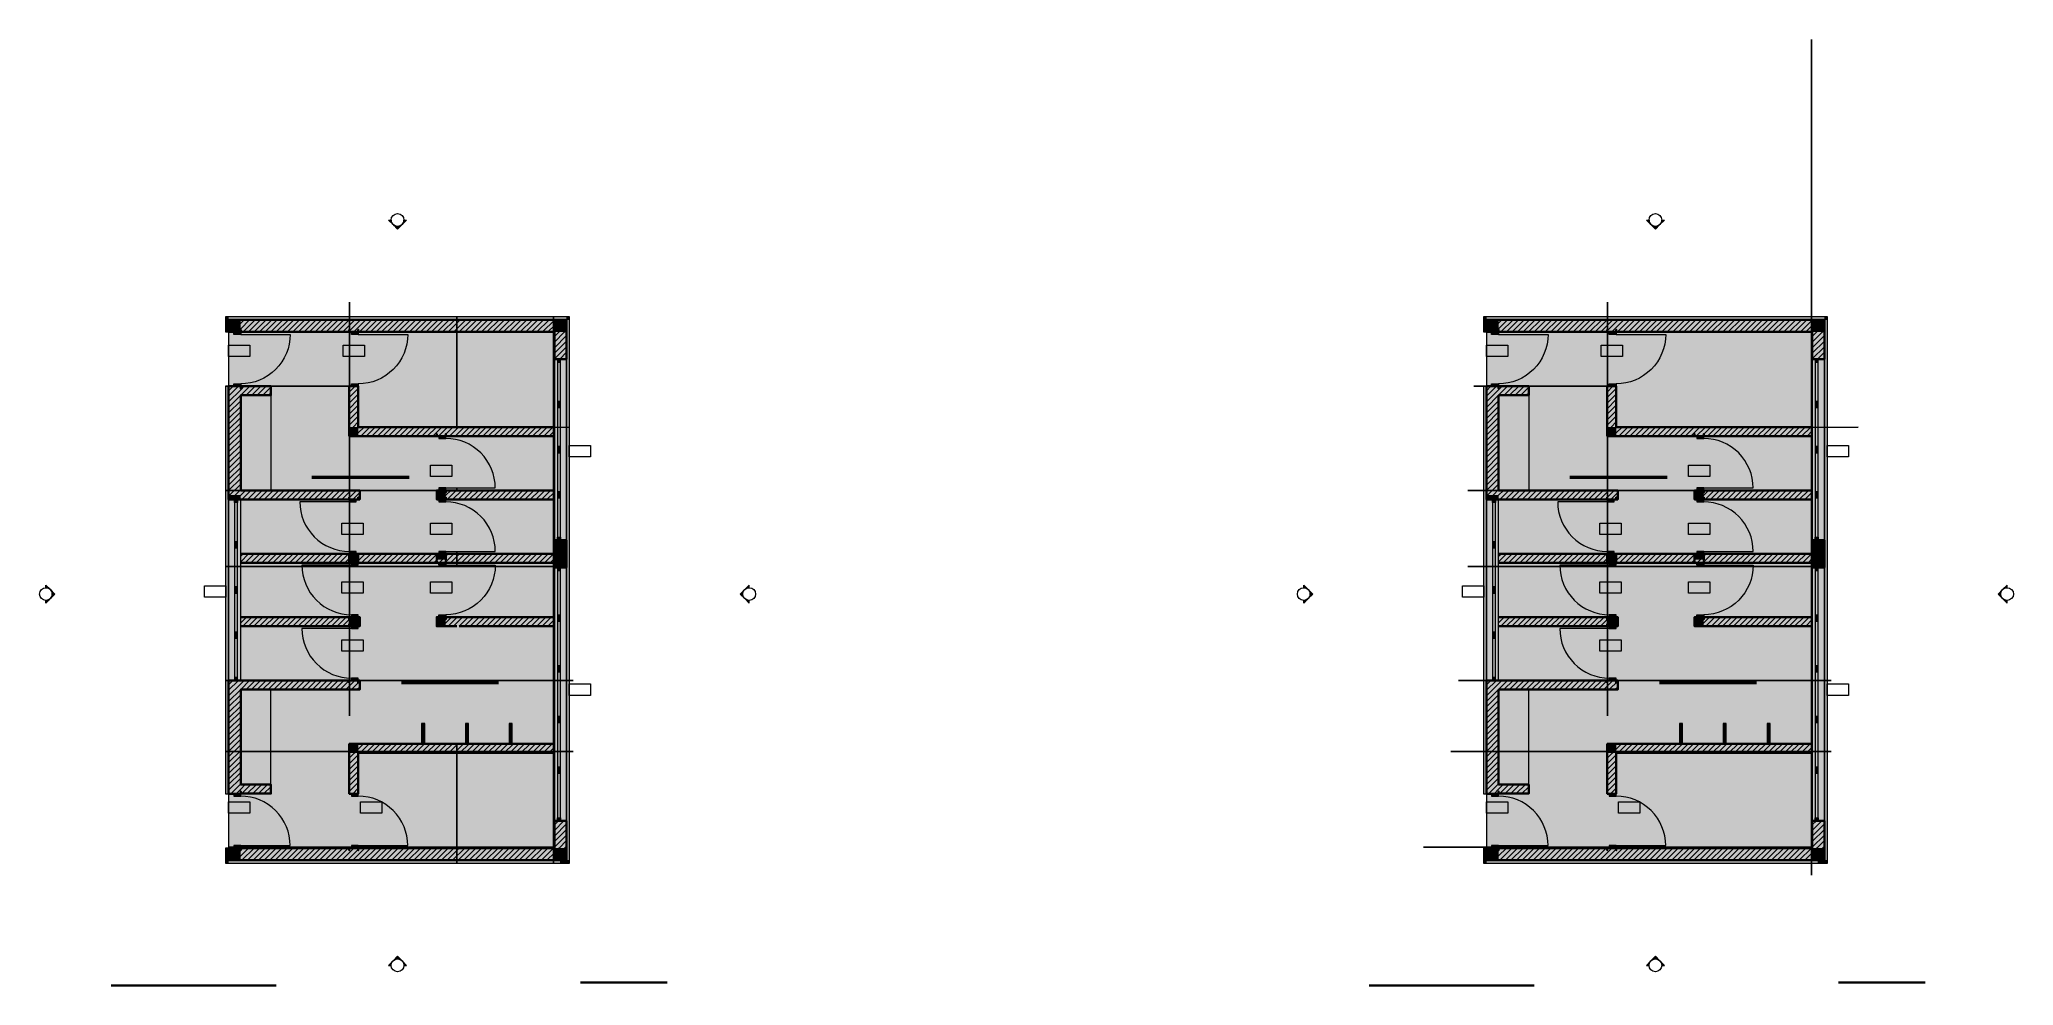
# Model space of a CAD drawing. Header units: inches. Extents: x 4993 to 37716, y 4236 to 19908.
import ezdxf

# ---------------------------------------------------------------- set-up
doc = ezdxf.new("R2010")
doc.units = ezdxf.units.IN
doc.header["$MEASUREMENT"] = 0
for name, color, linetype in [('A-PlaceMent', 10, 'Continuous'), ('PDF_Annotation - Text', 7, 'Continuous'), ('PDF_Marker - Elevation', 7, 'Continuous')]:
    doc.layers.add(name, color=color, linetype=linetype)
doc.layers.add('PDF_Structural - Bearing', color=7, linetype='Continuous', true_color=0xfe847a)

msp = doc.modelspace()

# ---------------------------------------------------------------- hatches: boundary and pattern name
at = {"layer": 'PDF_Marker - Elevation', "transparency": 33554559}
for points in [[(10778, 16917), (10822, 16917), (10826, 16889), (10836, 16864), (10853, 16842)], [(11003, 16842), (10981, 16825), (10956, 16814), (10928, 16811), (10901, 16814), (10875, 16825), (10853, 16842), (10928, 16767)], [(11078, 16917), (11034, 16917), (11031, 16889), (11020, 16864), (11003, 16842)], [(31630, 16917), (31674, 16917), (31678, 16889), (31689, 16864), (31705, 16842)], [(31855, 16842), (31833, 16825), (31808, 16814), (31780, 16811), (31753, 16814), (31727, 16825), (31705, 16842), (31780, 16767)], [(31930, 16917), (31886, 16917), (31883, 16889), (31872, 16864), (31855, 16842)], [(5099, 10870), (5099, 10826), (5126, 10822), (5152, 10812), (5174, 10795)], [(16758, 10870), (16758, 10826), (16730, 10822), (16705, 10812), (16683, 10795)], [(25951, 10870), (25951, 10826), (25978, 10822), (26004, 10812), (26026, 10795)], [(37610, 10870), (37610, 10826), (37582, 10822), (37557, 10812), (37535, 10795)], [(5099, 10570), (5099, 10614), (5126, 10618), (5152, 10628), (5174, 10645)], [(5174, 10795), (5191, 10773), (5201, 10747), (5205, 10720), (5201, 10693), (5191, 10667), (5174, 10645), (5249, 10720)], [(16683, 10795), (16666, 10773), (16655, 10747), (16652, 10720), (16655, 10693), (16666, 10667), (16683, 10645), (16608, 10720)], [(16758, 10570), (16758, 10614), (16730, 10618), (16705, 10628), (16683, 10645)], [(25951, 10570), (25951, 10614), (25978, 10618), (26004, 10628), (26026, 10645)], [(26026, 10795), (26043, 10773), (26053, 10747), (26057, 10720), (26053, 10693), (26043, 10667), (26026, 10645), (26101, 10720)], [(37535, 10795), (37518, 10773), (37507, 10747), (37504, 10720), (37507, 10693), (37518, 10667), (37535, 10645), (37460, 10720)], [(37610, 10570), (37610, 10614), (37582, 10618), (37557, 10628), (37535, 10645)], [(10778, 4569), (10822, 4569), (10826, 4597), (10836, 4622), (10853, 4644)], [(11003, 4644), (10981, 4661), (10956, 4672), (10928, 4675), (10901, 4672), (10875, 4661), (10853, 4644), (10928, 4719)], [(11078, 4569), (11034, 4569), (11031, 4597), (11020, 4622), (11003, 4644)], [(31630, 4569), (31674, 4569), (31678, 4597), (31689, 4622), (31705, 4644)], [(31855, 4644), (31833, 4661), (31808, 4672), (31780, 4675), (31753, 4672), (31727, 4661), (31705, 4644), (31780, 4719)], [(31930, 4569), (31886, 4569), (31883, 4597), (31872, 4622), (31855, 4644)]]:
    msp.add_hatch(color=256, dxfattribs=at).paths.add_polyline_path(points)

# ---------------------------------------------------------------- linework, layer by layer
at = {"layer": 'A-PlaceMent', "color": 1}
for p, q in [((34365, 19908), (34365, 6064)), ((10132, 8703), (10132, 15558)), ((30984, 8703), (30984, 15558)), ((11913, 15313), (11913, 13462)), ((13513, 15313), (13513, 6263)), ((10128, 14163), (8078, 14163)), ((30980, 14163), (28772, 14163)), ((13528, 12438), (8078, 12438)), ((11913, 12478), (11913, 12438)), ((34380, 12438), (28669, 12438)), ((13528, 11177), (8078, 11177)), ((11913, 11428), (11913, 11177)), ((34380, 11177), (28669, 11177)), ((11913, 10338), (11913, 10337)), ((13840, 9288), (8078, 9288)), ((11913, 9288), (11913, 9253)), ((34692, 9288), (28514, 9288)), ((11913, 8238), (11913, 6263)), ((13840, 8115), (8078, 8115)), ((34692, 8115), (28391, 8115)), ((13528, 6528), (8128, 6528)), ((34380, 6528), (27938, 6528))]:
    msp.add_line(p, q, dxfattribs=at)
at = {"layer": 'A-PlaceMent'}
for p, q in [((13778, 13487), (10278, 13482)), ((35140, 13488), (31130, 13482))]:
    msp.add_line(p, q, dxfattribs=at)
at = {"layer": 'PDF_Annotation - Text', "lineweight": 13}
for points in [[(8127, 14656), (8127, 14845), (8480, 14845), (8480, 14656)], [(10027, 14656), (10027, 14845), (10380, 14845), (10380, 14656)], [(28979, 14656), (28979, 14845), (29332, 14845), (29332, 14656)], [(30879, 14656), (30879, 14845), (31232, 14845), (31232, 14656)], [(13775, 12993), (13775, 13181), (14128, 13181), (14128, 12993)], [(34627, 12993), (34627, 13181), (34980, 13181), (34980, 12993)], [(11477, 12667), (11477, 12856), (11830, 12856), (11830, 12667)], [(32329, 12667), (32329, 12856), (32682, 12856), (32682, 12667)], [(10004, 11705), (10004, 11893), (10357, 11893), (10357, 11705)], [(11477, 11705), (11477, 11893), (11830, 11893), (11830, 11705)], [(30856, 11705), (30856, 11893), (31210, 11893), (31210, 11705)], [(32329, 11705), (32329, 11893), (32682, 11893), (32682, 11705)], [(7728, 10668), (7728, 10856), (8082, 10856), (8082, 10668)], [(10004, 10734), (10004, 10922), (10357, 10922), (10357, 10734)], [(11477, 10734), (11477, 10922), (11830, 10922), (11830, 10734)], [(28580, 10668), (28580, 10856), (28934, 10856), (28934, 10668)], [(30856, 10734), (30856, 10922), (31210, 10922), (31210, 10734)], [(32329, 10734), (32329, 10922), (32682, 10922), (32682, 10734)], [(10004, 9773), (10004, 9961), (10357, 9961), (10357, 9773)], [(30856, 9773), (30856, 9961), (31210, 9961), (31210, 9773)], [(13775, 9042), (13775, 9231), (14128, 9231), (14128, 9042)], [(34627, 9042), (34627, 9231), (34980, 9231), (34980, 9042)], [(8127, 7093), (8127, 7281), (8480, 7281), (8480, 7093)], [(10316, 7093), (10316, 7281), (10669, 7281), (10669, 7093)], [(28979, 7093), (28979, 7281), (29332, 7281), (29332, 7093)], [(31168, 7093), (31168, 7281), (31521, 7281), (31521, 7093)]]:
    msp.add_lwpolyline(points, close=True, dxfattribs=at)
at = {"layer": 'PDF_Annotation - Text', "lineweight": 50}
for points in [[(9509, 12658), (9992, 12658), (10063, 12658), (10807, 12658), (10866, 12658), (10925, 12658), (11061, 12658), (11120, 12658)], [(30361, 12658), (30844, 12658), (30915, 12658), (31659, 12658), (31718, 12658), (31777, 12658), (31913, 12658), (31972, 12658)], [(10994, 9253), (11476, 9253), (11547, 9253), (12291, 9253), (12350, 9253), (12409, 9253), (12545, 9253), (12604, 9253)], [(31846, 9253), (32328, 9253), (32399, 9253), (33143, 9253), (33202, 9253), (33262, 9253), (33397, 9253), (33456, 9253)]]:
    msp.add_lwpolyline(points, dxfattribs=at)
at = {"layer": 'PDF_Annotation - Text', "lineweight": 35}
for points in [[(13962, 4284), (14791, 4284), (14838, 4284), (15399, 4284)], [(34814, 4284), (35643, 4284), (35690, 4284), (36251, 4284)], [(6183, 4236), (8917, 4236)], [(27035, 4236), (29769, 4236)]]:
    msp.add_lwpolyline(points, dxfattribs=at)
at = {"layer": 'PDF_Marker - Elevation', "lineweight": 13}
for points in [[(10928, 16811, 0.198872), (11003, 16842, 0.198803), (11034, 16917), (11078, 16917), (11003, 16842), (10928, 16767), (10853, 16842), (10778, 16917), (10822, 16917, 0.198989), (10853, 16842, 0.199045)], [(31780, 16811, 0.198872), (31855, 16842, 0.198803), (31886, 16917), (31930, 16917), (31855, 16842), (31780, 16767), (31705, 16842), (31630, 16917), (31674, 16917, 0.198989), (31705, 16842, 0.199045)], [(5205, 10720, 0.198826), (5174, 10795, 0.198926), (5099, 10826), (5099, 10870), (5174, 10795), (5249, 10720), (5174, 10645), (5099, 10570), (5099, 10614, 0.198741), (5174, 10645, 0.198739)], [(16683, 10795, -0.198925), (16758, 10826), (16758, 10870), (16683, 10795), (16608, 10720), (16683, 10645), (16758, 10570), (16758, 10614, -0.198739), (16683, 10645, -0.198736), (16652, 10720, -0.198908)], [(26057, 10720, 0.198826), (26026, 10795, 0.198926), (25951, 10826), (25951, 10870), (26026, 10795), (26101, 10720), (26026, 10645), (25951, 10570), (25951, 10614, 0.198741), (26026, 10645, 0.198739)], [(37535, 10795, -0.198925), (37610, 10826), (37610, 10870), (37535, 10795), (37460, 10720), (37535, 10645), (37610, 10570), (37610, 10614, -0.198739), (37535, 10645, -0.198736), (37504, 10720, -0.198908)], [(11003, 4644, -0.198739), (11034, 4569), (11078, 4569), (11003, 4644), (10928, 4719), (10853, 4644), (10778, 4569), (10822, 4569, -0.198925), (10853, 4644, -0.199094), (10928, 4675, -0.198921)], [(31855, 4644, -0.198739), (31886, 4569), (31930, 4569), (31855, 4644), (31780, 4719), (31705, 4644), (31630, 4569), (31674, 4569, -0.198925), (31705, 4644, -0.199094), (31780, 4675, -0.198921)]]:
    msp.add_lwpolyline(points, format="xyb", close=True, dxfattribs=at)
at = {"layer": 'PDF_Marker - Elevation', "lineweight": 0}
for centre in [(10928, 16917), (31780, 16917), (5099, 10720), (16758, 10720), (25951, 10720), (37610, 10720), (10928, 4569), (31780, 4569)]:
    msp.add_circle(centre, 106, dxfattribs=at)
at = {"layer": 'PDF_Marker - Elevation', "lineweight": 13}
for centre in [(10928, 16917), (31780, 16917), (5099, 10720), (16758, 10720), (25951, 10720), (37610, 10720), (10928, 4569), (31780, 4569)]:
    msp.add_circle(centre, 106, dxfattribs=at)
at = {"layer": 'PDF_Structural - Bearing', "color": 251, "lineweight": 18, "true_color": 0x6a6a6a}
for points in [[(13778, 15263), (13778, 15313), (8078, 15313), (8078, 15263), (8078, 15063), (8128, 15063), (8128, 15263), (13728, 15263), (13728, 6313), (8128, 6313), (8128, 6513), (8078, 6513), (8078, 6313), (8078, 6263), (13728, 6263), (13778, 6263)], [(34630, 15263), (34630, 15313), (28930, 15313), (28930, 15263), (28930, 15063), (28980, 15063), (28980, 15263), (34580, 15263), (34580, 6313), (28980, 6313), (28980, 6513), (28930, 6513), (28930, 6313), (28930, 6263), (34580, 6263), (34630, 6263)], [(8128, 7413), (8128, 14163), (8078, 14163), (8078, 7413)], [(28980, 7413), (28980, 14163), (28930, 14163), (28930, 7413)], [(11328, 8577), (11328, 8238), (11378, 8238), (11378, 8577)], [(12053, 8577), (12053, 8238), (12103, 8238), (12103, 8577)], [(12778, 8577), (12778, 8238), (12828, 8238), (12828, 8577)], [(32180, 8577), (32180, 8238), (32230, 8238), (32230, 8577)], [(32905, 8577), (32905, 8238), (32955, 8238), (32955, 8577)], [(33630, 8577), (33630, 8238), (33680, 8238), (33680, 8577)]]:
    msp.add_lwpolyline(points, close=True, dxfattribs=at)
at = {"layer": 'PDF_Structural - Bearing', "color": 8, "lineweight": 15, "true_color": 0x7f7f7f}
for points in [[(8128, 15063), (8078, 15063)], [(28980, 15063), (28930, 15063)], [(8128, 11988), (8128, 11388)], [(28980, 11988), (28980, 11388)]]:
    msp.add_lwpolyline(points, dxfattribs=at)
at = {"layer": 'PDF_Structural - Bearing', "color": 123, "lineweight": 18, "true_color": 0x71cebe}
for points in [[(8128, 6313), (13728, 6313), (13728, 15263), (8128, 15263)], [(28980, 6313), (34580, 6313), (34580, 15263), (28980, 15263)]]:
    msp.add_lwpolyline(points, close=True, dxfattribs=at)
at = {"layer": 'PDF_Structural - Bearing', "lineweight": 9}
for points in [[(8291, 15263), (8210, 15182), (8128, 15101)], [(8164, 15228), (8128, 15193)], [(8199, 15263), (8164, 15228)], [(8255, 15136), (8183, 15063)], [(8255, 15136), (8328, 15209), (8383, 15263)], [(8275, 15063), (8301, 15090), (8328, 15117), (8475, 15263)], [(8367, 15063), (8567, 15263)], [(8458, 15063), (8658, 15263)], [(8550, 15063), (8750, 15263)], [(8642, 15063), (8842, 15263)], [(8734, 15063), (8934, 15263)], [(8826, 15063), (9026, 15263)], [(8918, 15063), (9118, 15263)], [(9010, 15063), (9210, 15263)], [(9102, 15063), (9302, 15263)], [(9194, 15063), (9394, 15263)], [(9286, 15063), (9486, 15263)], [(9378, 15063), (9578, 15263)], [(9470, 15063), (9670, 15263)], [(9562, 15063), (9762, 15263)], [(9653, 15063), (9853, 15263)], [(9745, 15063), (9945, 15263)], [(9837, 15063), (10037, 15263)], [(9929, 15063), (10129, 15263)], [(10021, 15063), (10221, 15263)], [(10113, 15063), (10313, 15263)], [(10205, 15063), (10405, 15263)], [(10297, 15063), (10497, 15263)], [(10389, 15063), (10589, 15263)], [(10481, 15063), (10681, 15263)], [(10573, 15063), (10773, 15263)], [(10665, 15063), (10865, 15263)], [(10757, 15063), (10957, 15263)], [(10848, 15063), (11048, 15263)], [(10940, 15063), (11140, 15263)], [(11032, 15063), (11232, 15263)], [(11124, 15063), (11324, 15263)], [(11216, 15063), (11416, 15263)], [(11308, 15063), (11508, 15263)], [(11400, 15063), (11600, 15263)], [(11492, 15063), (11692, 15263)], [(11584, 15063), (11784, 15263)], [(11676, 15063), (11876, 15263)], [(11768, 15063), (11968, 15263)], [(11860, 15063), (12060, 15263)], [(11952, 15063), (12152, 15263)], [(12043, 15063), (12243, 15263)], [(12135, 15063), (12335, 15263)], [(12227, 15063), (12427, 15263)], [(12319, 15063), (12519, 15263)], [(12411, 15063), (12611, 15263)], [(12503, 15063), (12703, 15263)], [(12595, 15063), (12795, 15263)], [(12687, 15063), (12887, 15263)], [(12779, 15063), (12979, 15263)], [(12871, 15063), (13071, 15263)], [(12963, 15063), (13163, 15263)], [(13055, 15063), (13255, 15263)], [(13147, 15063), (13347, 15263)], [(13239, 15063), (13439, 15263)], [(13530, 15263), (13528, 15261), (13330, 15063)], [(13622, 15263), (13528, 15169), (13422, 15063)], [(13714, 15263), (13528, 15077), (13514, 15063)], [(13528, 14985), (13606, 15063), (13728, 15185)], [(13528, 14893), (13698, 15063), (13728, 15093)], [(29143, 15263), (29062, 15182), (28980, 15101)], [(29016, 15228), (28980, 15193)], [(29051, 15263), (29016, 15228)], [(29108, 15136), (29035, 15063)], [(29108, 15136), (29180, 15209), (29235, 15263)], [(29127, 15063), (29154, 15090), (29180, 15117), (29327, 15263)], [(29219, 15063), (29419, 15263)], [(29311, 15063), (29511, 15263)], [(29403, 15063), (29603, 15263)], [(29494, 15063), (29694, 15263)], [(29586, 15063), (29786, 15263)], [(29678, 15063), (29878, 15263)], [(29770, 15063), (29970, 15263)], [(29862, 15063), (30062, 15263)], [(29954, 15063), (30154, 15263)], [(30046, 15063), (30246, 15263)], [(30138, 15063), (30338, 15263)], [(30230, 15063), (30430, 15263)], [(30322, 15063), (30522, 15263)], [(30414, 15063), (30614, 15263)], [(30506, 15063), (30706, 15263)], [(30598, 15063), (30798, 15263)], [(30689, 15063), (30889, 15263)], [(30781, 15063), (30981, 15263)], [(30873, 15063), (31073, 15263)], [(30965, 15063), (31165, 15263)], [(31057, 15063), (31257, 15263)], [(31149, 15063), (31349, 15263)], [(31241, 15063), (31441, 15263)], [(31333, 15063), (31533, 15263)], [(31425, 15063), (31625, 15263)], [(31517, 15063), (31717, 15263)], [(31609, 15063), (31809, 15263)], [(31701, 15063), (31901, 15263)], [(31793, 15063), (31993, 15263)], [(31884, 15063), (32084, 15263)], [(31976, 15063), (32176, 15263)], [(32068, 15063), (32268, 15263)], [(32160, 15063), (32360, 15263)], [(32252, 15063), (32452, 15263)], [(32344, 15063), (32544, 15263)], [(32436, 15063), (32636, 15263)], [(32528, 15063), (32728, 15263)], [(32620, 15063), (32820, 15263)], [(32712, 15063), (32912, 15263)], [(32804, 15063), (33004, 15263)], [(32896, 15063), (33096, 15263)], [(32988, 15063), (33188, 15263)], [(33079, 15063), (33279, 15263)], [(33171, 15063), (33371, 15263)], [(33263, 15063), (33463, 15263)], [(33355, 15063), (33555, 15263)], [(33447, 15063), (33647, 15263)], [(33539, 15063), (33739, 15263)], [(33631, 15063), (33831, 15263)], [(33723, 15063), (33923, 15263)], [(33815, 15063), (34015, 15263)], [(33907, 15063), (34107, 15263)], [(33999, 15063), (34199, 15263)], [(34091, 15063), (34291, 15263)], [(34383, 15263), (34380, 15261), (34183, 15063)], [(34474, 15263), (34380, 15169), (34274, 15063)], [(34566, 15263), (34380, 15077), (34366, 15063)], [(34380, 14985), (34458, 15063), (34580, 15185)], [(34380, 14893), (34550, 15063), (34580, 15093)], [(13528, 14802), (13728, 15002)], [(13528, 14710), (13728, 14910)], [(13528, 14618), (13728, 14818)], [(13616, 14613), (13728, 14726)], [(34380, 14802), (34580, 15002)], [(34380, 14710), (34580, 14910)], [(34380, 14618), (34580, 14818)], [(34468, 14613), (34580, 14726)], [(13708, 14613), (13728, 14634)], [(34560, 14613), (34580, 14634)], [(8128, 13814), (8328, 14014), (8477, 14163)], [(8128, 13906), (8328, 14106), (8385, 14163)], [(8128, 13998), (8294, 14163)], [(8128, 14090), (8202, 14163)], [(8419, 14013), (8569, 14163)], [(8511, 14013), (8661, 14163)], [(8603, 14013), (8753, 14163)], [(8695, 14013), (8828, 14146)], [(10128, 14067), (10224, 14163)], [(10128, 14159), (10132, 14163)], [(10128, 13975), (10278, 14125)], [(28980, 13814), (29180, 14014), (29329, 14163)], [(28980, 13906), (29180, 14106), (29238, 14163)], [(28980, 13998), (29146, 14163)], [(28980, 14090), (29054, 14163)], [(29271, 14013), (29421, 14163)], [(29363, 14013), (29513, 14163)], [(29455, 14013), (29605, 14163)], [(29547, 14013), (29680, 14146)], [(30980, 14067), (31076, 14163)], [(30980, 14159), (30984, 14163)], [(30980, 13975), (31130, 14125)], [(8128, 13722), (8328, 13922)], [(8128, 13630), (8328, 13830)], [(8787, 14013), (8828, 14054)], [(10128, 13883), (10278, 14033)], [(10128, 13792), (10278, 13942)], [(10128, 13700), (10278, 13850)], [(10128, 13608), (10278, 13758)], [(28980, 13722), (29180, 13922)], [(28980, 13630), (29180, 13830)], [(29639, 14013), (29680, 14054)], [(30980, 13883), (31130, 14033)], [(30980, 13792), (31130, 13942)], [(30980, 13700), (31130, 13850)], [(30980, 13608), (31130, 13758)], [(8128, 13538), (8328, 13738)], [(8128, 13446), (8328, 13646)], [(8128, 13354), (8328, 13554)], [(8128, 13262), (8328, 13462)], [(10128, 13516), (10278, 13666)], [(10278, 13574), (10193, 13488), (10128, 13424)], [(10135, 13338), (10278, 13482), (10285, 13488)], [(10227, 13338), (10278, 13390), (10377, 13488)], [(10318, 13338), (10468, 13488)], [(10410, 13338), (10560, 13488)], [(10502, 13338), (10652, 13488)], [(10594, 13338), (10744, 13488)], [(10686, 13338), (10836, 13488)], [(10778, 13338), (10928, 13488)], [(10870, 13338), (11020, 13488)], [(10962, 13338), (11112, 13488)], [(11054, 13338), (11204, 13488)], [(11146, 13338), (11296, 13488)], [(11238, 13338), (11388, 13488)], [(11330, 13338), (11480, 13488)], [(11422, 13338), (11572, 13488)], [(11514, 13338), (11664, 13488)], [(11605, 13338), (11755, 13488)], [(11697, 13338), (11847, 13488)], [(11789, 13338), (11939, 13488)], [(11881, 13338), (12031, 13488)], [(11973, 13338), (12123, 13488)], [(12065, 13338), (12215, 13488)], [(12157, 13338), (12307, 13488)], [(12249, 13338), (12399, 13488)], [(12341, 13338), (12491, 13488)], [(12433, 13338), (12583, 13488)], [(12525, 13338), (12675, 13488)], [(12617, 13338), (12767, 13488)], [(12709, 13338), (12859, 13488)], [(12800, 13338), (12950, 13488)], [(12892, 13338), (13042, 13488)], [(12984, 13338), (13134, 13488)], [(13076, 13338), (13226, 13488)], [(13168, 13338), (13318, 13488)], [(13260, 13338), (13410, 13488)], [(13352, 13338), (13502, 13488)], [(13444, 13338), (13528, 13423)], [(28980, 13538), (29180, 13738)], [(28980, 13446), (29180, 13646)], [(28980, 13354), (29180, 13554)], [(28980, 13262), (29180, 13462)], [(30980, 13516), (31130, 13666)], [(31130, 13574), (31045, 13488), (30980, 13424)], [(30987, 13338), (31130, 13482), (31137, 13488)], [(31079, 13338), (31130, 13390), (31229, 13488)], [(31171, 13338), (31321, 13488)], [(31263, 13338), (31413, 13488)], [(31354, 13338), (31504, 13488)], [(31446, 13338), (31596, 13488)], [(31538, 13338), (31688, 13488)], [(31630, 13338), (31780, 13488)], [(31722, 13338), (31872, 13488)], [(31814, 13338), (31964, 13488)], [(31906, 13338), (32056, 13488)], [(31998, 13338), (32148, 13488)], [(32090, 13338), (32240, 13488)], [(32182, 13338), (32332, 13488)], [(32274, 13338), (32424, 13488)], [(32366, 13338), (32516, 13488)], [(32458, 13338), (32608, 13488)], [(32549, 13338), (32699, 13488)], [(32641, 13338), (32791, 13488)], [(32733, 13338), (32883, 13488)], [(32825, 13338), (32975, 13488)], [(32917, 13338), (33067, 13488)], [(33009, 13338), (33159, 13488)], [(33101, 13338), (33251, 13488)], [(33193, 13338), (33343, 13488)], [(33285, 13338), (33435, 13488)], [(33377, 13338), (33527, 13488)], [(33469, 13338), (33619, 13488)], [(33561, 13338), (33711, 13488)], [(33653, 13338), (33803, 13488)], [(33744, 13338), (33894, 13488)], [(33836, 13338), (33986, 13488)], [(33928, 13338), (34078, 13488)], [(34020, 13338), (34170, 13488)], [(34112, 13338), (34262, 13488)], [(34204, 13338), (34354, 13488)], [(34296, 13338), (34380, 13423)], [(8128, 13170), (8328, 13370)], [(8128, 13078), (8328, 13278)], [(8128, 12987), (8328, 13187)], [(8128, 12895), (8328, 13095)], [(28980, 13170), (29180, 13370)], [(28980, 13078), (29180, 13278)], [(28980, 12987), (29180, 13187)], [(28980, 12895), (29180, 13095)], [(8128, 12803), (8328, 13003)], [(8128, 12711), (8328, 12911)], [(8128, 12619), (8328, 12819)], [(28980, 12803), (29180, 13003)], [(28980, 12711), (29180, 12911)], [(28980, 12619), (29180, 12819)], [(8128, 12527), (8328, 12727)], [(8128, 12435), (8328, 12635)], [(8128, 12343), (8148, 12363), (8328, 12543)], [(8165, 12288), (8240, 12363), (8328, 12451)], [(8257, 12288), (8328, 12359), (8407, 12438)], [(8349, 12288), (8499, 12438)], [(8441, 12288), (8591, 12438)], [(8533, 12288), (8683, 12438)], [(8625, 12288), (8775, 12438)], [(8717, 12288), (8867, 12438)], [(8809, 12288), (8959, 12438)], [(8901, 12288), (9051, 12438)], [(8993, 12288), (9143, 12438)], [(9085, 12288), (9235, 12438)], [(9177, 12288), (9327, 12438)], [(9268, 12288), (9418, 12438)], [(9360, 12288), (9510, 12438)], [(9452, 12288), (9602, 12438)], [(9544, 12288), (9694, 12438)], [(9636, 12288), (9786, 12438)], [(9728, 12288), (9878, 12438)], [(9820, 12288), (9970, 12438)], [(9912, 12288), (10062, 12438)], [(10004, 12288), (10154, 12438)], [(10096, 12288), (10246, 12438)], [(11578, 12300), (11717, 12438)], [(11578, 12392), (11625, 12438)], [(11659, 12288), (11728, 12358), (11809, 12438)], [(11750, 12288), (11900, 12438)], [(11842, 12288), (11992, 12438)], [(11934, 12288), (12084, 12438)], [(12026, 12288), (12176, 12438)], [(12118, 12288), (12268, 12438)], [(12210, 12288), (12360, 12438)], [(12302, 12288), (12452, 12438)], [(12394, 12288), (12544, 12438)], [(12486, 12288), (12636, 12438)], [(12578, 12288), (12728, 12438)], [(12670, 12288), (12820, 12438)], [(12762, 12288), (12912, 12438)], [(12854, 12288), (13004, 12438)], [(12945, 12288), (13095, 12438)], [(13037, 12288), (13187, 12438)], [(13129, 12288), (13279, 12438)], [(13221, 12288), (13371, 12438)], [(13313, 12288), (13463, 12438)], [(28980, 12527), (29180, 12727)], [(28980, 12435), (29180, 12635)], [(28980, 12343), (29001, 12363), (29180, 12543)], [(29018, 12288), (29093, 12363), (29180, 12451)], [(29109, 12288), (29180, 12359), (29259, 12438)], [(29201, 12288), (29351, 12438)], [(29293, 12288), (29443, 12438)], [(29385, 12288), (29535, 12438)], [(29477, 12288), (29627, 12438)], [(29569, 12288), (29719, 12438)], [(29661, 12288), (29811, 12438)], [(29753, 12288), (29903, 12438)], [(29845, 12288), (29995, 12438)], [(29937, 12288), (30087, 12438)], [(30029, 12288), (30179, 12438)], [(30121, 12288), (30271, 12438)], [(30213, 12288), (30363, 12438)], [(30304, 12288), (30454, 12438)], [(30396, 12288), (30546, 12438)], [(30488, 12288), (30638, 12438)], [(30580, 12288), (30730, 12438)], [(30672, 12288), (30822, 12438)], [(30764, 12288), (30914, 12438)], [(30856, 12288), (31006, 12438)], [(30948, 12288), (31098, 12438)], [(32430, 12300), (32569, 12438)], [(32430, 12392), (32477, 12438)], [(32511, 12288), (32580, 12358), (32661, 12438)], [(32603, 12288), (32753, 12438)], [(32694, 12288), (32844, 12438)], [(32786, 12288), (32936, 12438)], [(32878, 12288), (33028, 12438)], [(32970, 12288), (33120, 12438)], [(33062, 12288), (33212, 12438)], [(33154, 12288), (33304, 12438)], [(33246, 12288), (33396, 12438)], [(33338, 12288), (33488, 12438)], [(33430, 12288), (33580, 12438)], [(33522, 12288), (33672, 12438)], [(33614, 12288), (33764, 12438)], [(33706, 12288), (33856, 12438)], [(33798, 12288), (33948, 12438)], [(33889, 12288), (34039, 12438)], [(33981, 12288), (34131, 12438)], [(34073, 12288), (34223, 12438)], [(34165, 12288), (34315, 12438)], [(10188, 12288), (10303, 12404)], [(10280, 12288), (10303, 12312)], [(13405, 12288), (13528, 12411)], [(13497, 12288), (13528, 12320)], [(31040, 12288), (31155, 12404)], [(31132, 12288), (31155, 12312)], [(34257, 12288), (34380, 12411)], [(34349, 12288), (34380, 12320)], [(13458, 11238), (13528, 11308), (13533, 11313), (13728, 11508)], [(13528, 11492), (13649, 11613)], [(13528, 11584), (13557, 11613)], [(13528, 11400), (13728, 11600)], [(34310, 11238), (34380, 11308), (34385, 11313), (34580, 11508)], [(34380, 11492), (34501, 11613)], [(34380, 11584), (34410, 11613)], [(34380, 11400), (34580, 11600)], [(8328, 11256), (8460, 11388)], [(8328, 11348), (8368, 11388)], [(8402, 11238), (8552, 11388)], [(8494, 11238), (8644, 11388)], [(8586, 11238), (8736, 11388)], [(8678, 11238), (8828, 11388)], [(8770, 11238), (8920, 11388)], [(8862, 11238), (9012, 11388)], [(8954, 11238), (9104, 11388)], [(9046, 11238), (9196, 11388)], [(9138, 11238), (9288, 11388)], [(9230, 11238), (9380, 11388)], [(9322, 11238), (9472, 11388)], [(9414, 11238), (9564, 11388)], [(9505, 11238), (9655, 11388)], [(9597, 11238), (9747, 11388)], [(9689, 11238), (9839, 11388)], [(9781, 11238), (9931, 11388)], [(9873, 11238), (10023, 11388)], [(9965, 11238), (10115, 11388)], [(10157, 11338), (10128, 11310), (10207, 11388), (10057, 11238)], [(10249, 11338), (10149, 11238), (10299, 11388)], [(10199, 11288), (10278, 11368)], [(10278, 11276), (10241, 11238), (10391, 11388)], [(10333, 11238), (10483, 11388)], [(10425, 11238), (10575, 11388)], [(10517, 11238), (10667, 11388)], [(10609, 11238), (10759, 11388)], [(10700, 11238), (10850, 11388)], [(10792, 11238), (10942, 11388)], [(10884, 11238), (11034, 11388)], [(10976, 11238), (11126, 11388)], [(11068, 11238), (11218, 11388)], [(11160, 11238), (11310, 11388)], [(11252, 11238), (11402, 11388)], [(11344, 11238), (11494, 11388)], [(11578, 11381), (11586, 11388), (11436, 11238)], [(11578, 11289), (11678, 11388), (11528, 11238)], [(11620, 11238), (11770, 11388)], [(11670, 11288), (11728, 11347)], [(11712, 11238), (11862, 11388)], [(11804, 11238), (11954, 11388)], [(11895, 11238), (12045, 11388)], [(11987, 11238), (12137, 11388)], [(12079, 11238), (12229, 11388)], [(12171, 11238), (12321, 11388)], [(12263, 11238), (12413, 11388)], [(12355, 11238), (12505, 11388)], [(12447, 11238), (12597, 11388)], [(12539, 11238), (12689, 11388)], [(12631, 11238), (12781, 11388)], [(12723, 11238), (12873, 11388)], [(12815, 11238), (12965, 11388)], [(12907, 11238), (13057, 11388)], [(12999, 11238), (13149, 11388)], [(13090, 11238), (13240, 11388)], [(13182, 11238), (13332, 11388)], [(13274, 11238), (13424, 11388)], [(13366, 11238), (13516, 11388)], [(13528, 11216), (13625, 11313), (13728, 11416)], [(13567, 11163), (13717, 11313), (13728, 11325)], [(13659, 11163), (13728, 11233)], [(29180, 11256), (29313, 11388)], [(29180, 11348), (29221, 11388)], [(29254, 11238), (29404, 11388)], [(29346, 11238), (29496, 11388)], [(29438, 11238), (29588, 11388)], [(29530, 11238), (29680, 11388)], [(29622, 11238), (29772, 11388)], [(29714, 11238), (29864, 11388)], [(29806, 11238), (29956, 11388)], [(29898, 11238), (30048, 11388)], [(29990, 11238), (30140, 11388)], [(30082, 11238), (30232, 11388)], [(30174, 11238), (30324, 11388)], [(30266, 11238), (30416, 11388)], [(30358, 11238), (30508, 11388)], [(30449, 11238), (30599, 11388)], [(30541, 11238), (30691, 11388)], [(30633, 11238), (30783, 11388)], [(30725, 11238), (30875, 11388)], [(30817, 11238), (30967, 11388)], [(31009, 11338), (30980, 11310), (31059, 11388), (30909, 11238)], [(31101, 11338), (31001, 11238), (31151, 11388)], [(31051, 11288), (31130, 11368)], [(31130, 11276), (31093, 11238), (31243, 11388)], [(31185, 11238), (31335, 11388)], [(31277, 11238), (31427, 11388)], [(31369, 11238), (31519, 11388)], [(31461, 11238), (31611, 11388)], [(31553, 11238), (31703, 11388)], [(31644, 11238), (31794, 11388)], [(31736, 11238), (31886, 11388)], [(31828, 11238), (31978, 11388)], [(31920, 11238), (32070, 11388)], [(32012, 11238), (32162, 11388)], [(32104, 11238), (32254, 11388)], [(32196, 11238), (32346, 11388)], [(32430, 11381), (32438, 11388), (32288, 11238)], [(32430, 11289), (32530, 11388), (32380, 11238)], [(32472, 11238), (32622, 11388)], [(32522, 11288), (32580, 11347)], [(32564, 11238), (32714, 11388)], [(32656, 11238), (32806, 11388)], [(32748, 11238), (32898, 11388)], [(32839, 11238), (32989, 11388)], [(32931, 11238), (33081, 11388)], [(33023, 11238), (33173, 11388)], [(33115, 11238), (33265, 11388)], [(33207, 11238), (33357, 11388)], [(33299, 11238), (33449, 11388)], [(33391, 11238), (33541, 11388)], [(33483, 11238), (33633, 11388)], [(33575, 11238), (33725, 11388)], [(33667, 11238), (33817, 11388)], [(33759, 11238), (33909, 11388)], [(33851, 11238), (34001, 11388)], [(33943, 11238), (34093, 11388)], [(34035, 11238), (34185, 11388)], [(34126, 11238), (34276, 11388)], [(34218, 11238), (34368, 11388)], [(34380, 11216), (34477, 11313), (34580, 11416)], [(34419, 11163), (34569, 11313), (34580, 11325)], [(34511, 11163), (34580, 11233)], [(8328, 10245), (8422, 10338)], [(8328, 10337), (8330, 10338)], [(8363, 10188), (8514, 10338)], [(8455, 10188), (8605, 10338)], [(8547, 10188), (8697, 10338)], [(8639, 10188), (8789, 10338)], [(8731, 10188), (8881, 10338)], [(8823, 10188), (8973, 10338)], [(8915, 10188), (9065, 10338)], [(9007, 10188), (9157, 10338)], [(9099, 10188), (9249, 10338)], [(9191, 10188), (9341, 10338)], [(9283, 10188), (9433, 10338)], [(9375, 10188), (9525, 10338)], [(9467, 10188), (9617, 10338)], [(9559, 10188), (9709, 10338)], [(9650, 10188), (9800, 10338)], [(9742, 10188), (9892, 10338)], [(9834, 10188), (9984, 10338)], [(9926, 10188), (10076, 10338)], [(10018, 10188), (10128, 10298), (10168, 10338)], [(10110, 10188), (10128, 10207), (10260, 10338)], [(10202, 10188), (10278, 10265), (10303, 10290)], [(10294, 10188), (10303, 10198)], [(11639, 10338), (11578, 10278)], [(11581, 10188), (11728, 10336), (11731, 10338)], [(11673, 10188), (11728, 10244), (11823, 10338)], [(11765, 10188), (11915, 10338)], [(11857, 10188), (12007, 10338)], [(11949, 10188), (12099, 10338)], [(12040, 10188), (12190, 10338)], [(12132, 10188), (12282, 10338)], [(12224, 10188), (12374, 10338)], [(12316, 10188), (12466, 10338)], [(12408, 10188), (12558, 10338)], [(12500, 10188), (12650, 10338)], [(12592, 10188), (12742, 10338)], [(12684, 10188), (12834, 10338)], [(12776, 10188), (12926, 10338)], [(12868, 10188), (13018, 10338)], [(12960, 10188), (13110, 10338)], [(13052, 10188), (13202, 10338)], [(13144, 10188), (13294, 10338)], [(13235, 10188), (13385, 10338)], [(13327, 10188), (13477, 10338)], [(13419, 10188), (13528, 10297)], [(13511, 10188), (13528, 10205)], [(29180, 10245), (29274, 10338)], [(29180, 10337), (29182, 10338)], [(29216, 10188), (29366, 10338)], [(29308, 10188), (29458, 10338)], [(29399, 10188), (29549, 10338)], [(29491, 10188), (29641, 10338)], [(29583, 10188), (29733, 10338)], [(29675, 10188), (29825, 10338)], [(29767, 10188), (29917, 10338)], [(29859, 10188), (30009, 10338)], [(29951, 10188), (30101, 10338)], [(30043, 10188), (30193, 10338)], [(30135, 10188), (30285, 10338)], [(30227, 10188), (30377, 10338)], [(30319, 10188), (30469, 10338)], [(30411, 10188), (30561, 10338)], [(30503, 10188), (30653, 10338)], [(30594, 10188), (30744, 10338)], [(30686, 10188), (30836, 10338)], [(30778, 10188), (30928, 10338)], [(30870, 10188), (30980, 10298), (31020, 10338)], [(30962, 10188), (30980, 10207), (31112, 10338)], [(31054, 10188), (31130, 10265), (31155, 10290)], [(31146, 10188), (31155, 10198)], [(32491, 10338), (32430, 10278)], [(32433, 10188), (32580, 10336), (32583, 10338)], [(32525, 10188), (32580, 10244), (32675, 10338)], [(32617, 10188), (32767, 10338)], [(32709, 10188), (32859, 10338)], [(32801, 10188), (32951, 10338)], [(32893, 10188), (33043, 10338)], [(32985, 10188), (33135, 10338)], [(33076, 10188), (33226, 10338)], [(33168, 10188), (33318, 10338)], [(33260, 10188), (33410, 10338)], [(33352, 10188), (33502, 10338)], [(33444, 10188), (33594, 10338)], [(33536, 10188), (33686, 10338)], [(33628, 10188), (33778, 10338)], [(33720, 10188), (33870, 10338)], [(33812, 10188), (33962, 10338)], [(33904, 10188), (34054, 10338)], [(33996, 10188), (34146, 10338)], [(34088, 10188), (34238, 10338)], [(34180, 10188), (34330, 10338)], [(34271, 10188), (34380, 10297)], [(34363, 10188), (34380, 10205)], [(8128, 8942), (8328, 9142), (8475, 9288)], [(8128, 9034), (8328, 9234), (8383, 9288)], [(8128, 9126), (8291, 9288)], [(8128, 9218), (8199, 9288)], [(8417, 9138), (8567, 9288)], [(8509, 9138), (8659, 9288)], [(8600, 9138), (8750, 9288)], [(8692, 9138), (8842, 9288)], [(8784, 9138), (8934, 9288)], [(8876, 9138), (9026, 9288)], [(8968, 9138), (9118, 9288)], [(9060, 9138), (9210, 9288)], [(9152, 9138), (9302, 9288)], [(9244, 9138), (9394, 9288)], [(9336, 9138), (9486, 9288)], [(9428, 9138), (9578, 9288)], [(9520, 9138), (9670, 9288)], [(9612, 9138), (9762, 9288)], [(9704, 9138), (9854, 9288)], [(9795, 9138), (9945, 9288)], [(9887, 9138), (10037, 9288)], [(9979, 9138), (10129, 9288)], [(10071, 9138), (10221, 9288)], [(10163, 9138), (10303, 9278)], [(10255, 9138), (10303, 9186)], [(28980, 8942), (29180, 9142), (29327, 9288)], [(28980, 9034), (29180, 9234), (29235, 9288)], [(28980, 9126), (29143, 9288)], [(28980, 9218), (29051, 9288)], [(29269, 9138), (29419, 9288)], [(29361, 9138), (29511, 9288)], [(29453, 9138), (29603, 9288)], [(29544, 9138), (29694, 9288)], [(29636, 9138), (29786, 9288)], [(29728, 9138), (29878, 9288)], [(29820, 9138), (29970, 9288)], [(29912, 9138), (30062, 9288)], [(30004, 9138), (30154, 9288)], [(30096, 9138), (30246, 9288)], [(30188, 9138), (30338, 9288)], [(30280, 9138), (30430, 9288)], [(30372, 9138), (30522, 9288)], [(30464, 9138), (30614, 9288)], [(30556, 9138), (30706, 9288)], [(30648, 9138), (30798, 9288)], [(30739, 9138), (30889, 9288)], [(30831, 9138), (30981, 9288)], [(30923, 9138), (31073, 9288)], [(31015, 9138), (31155, 9278)], [(31107, 9138), (31155, 9186)], [(8128, 8850), (8328, 9050)], [(8128, 8758), (8328, 8958)], [(8128, 8666), (8328, 8866)], [(28980, 8850), (29180, 9050)], [(28980, 8758), (29180, 8958)], [(28980, 8666), (29180, 8866)], [(8128, 8574), (8328, 8774)], [(8128, 8482), (8328, 8682)], [(8128, 8390), (8328, 8590)], [(28980, 8574), (29180, 8774)], [(28980, 8482), (29180, 8682)], [(28980, 8390), (29180, 8590)], [(8128, 8298), (8328, 8498)], [(8128, 8207), (8328, 8407)], [(8128, 8115), (8328, 8315)], [(8128, 8023), (8328, 8223)], [(10274, 8238), (10201, 8165), (10128, 8092)], [(10155, 8211), (10128, 8184)], [(10182, 8238), (10155, 8211)], [(10247, 8119), (10278, 8150), (10366, 8238)], [(10308, 8088), (10458, 8238)], [(10400, 8088), (10550, 8238)], [(10492, 8088), (10642, 8238)], [(10584, 8088), (10734, 8238)], [(10676, 8088), (10826, 8238)], [(10768, 8088), (10918, 8238)], [(10860, 8088), (11010, 8238)], [(10952, 8088), (11102, 8238)], [(11044, 8088), (11194, 8238)], [(11135, 8088), (11285, 8238)], [(11227, 8088), (11377, 8238)], [(11319, 8088), (11469, 8238)], [(11411, 8088), (11561, 8238)], [(11503, 8088), (11653, 8238)], [(11595, 8088), (11745, 8238)], [(11687, 8088), (11837, 8238)], [(11779, 8088), (11929, 8238)], [(11871, 8088), (12021, 8238)], [(11963, 8088), (12113, 8238)], [(12055, 8088), (12205, 8238)], [(12147, 8088), (12297, 8238)], [(12239, 8088), (12389, 8238)], [(12330, 8088), (12480, 8238)], [(12422, 8088), (12572, 8238)], [(12514, 8088), (12664, 8238)], [(12606, 8088), (12756, 8238)], [(12698, 8088), (12848, 8238)], [(12790, 8088), (12940, 8238)], [(12882, 8088), (13032, 8238)], [(12974, 8088), (13124, 8238)], [(13066, 8088), (13216, 8238)], [(13158, 8088), (13308, 8238)], [(13250, 8088), (13400, 8238)], [(13342, 8088), (13492, 8238)], [(13434, 8088), (13528, 8183)], [(28980, 8298), (29180, 8498)], [(28980, 8207), (29180, 8407)], [(28980, 8115), (29180, 8315)], [(28980, 8023), (29180, 8223)], [(31126, 8238), (31053, 8165), (30980, 8092)], [(31007, 8211), (30980, 8184)], [(31035, 8238), (31007, 8211)], [(31099, 8119), (31130, 8150), (31218, 8238)], [(31160, 8088), (31310, 8238)], [(31252, 8088), (31402, 8238)], [(31344, 8088), (31494, 8238)], [(31436, 8088), (31586, 8238)], [(31528, 8088), (31678, 8238)], [(31620, 8088), (31770, 8238)], [(31712, 8088), (31862, 8238)], [(31804, 8088), (31954, 8238)], [(31896, 8088), (32046, 8238)], [(31988, 8088), (32138, 8238)], [(32080, 8088), (32230, 8238)], [(32171, 8088), (32321, 8238)], [(32263, 8088), (32413, 8238)], [(32355, 8088), (32505, 8238)], [(32447, 8088), (32597, 8238)], [(32539, 8088), (32689, 8238)], [(32631, 8088), (32781, 8238)], [(32723, 8088), (32873, 8238)], [(32815, 8088), (32965, 8238)], [(32907, 8088), (33057, 8238)], [(32999, 8088), (33149, 8238)], [(33091, 8088), (33241, 8238)], [(33183, 8088), (33333, 8238)], [(33275, 8088), (33425, 8238)], [(33366, 8088), (33516, 8238)], [(33458, 8088), (33608, 8238)], [(33550, 8088), (33700, 8238)], [(33642, 8088), (33792, 8238)], [(33734, 8088), (33884, 8238)], [(33826, 8088), (33976, 8238)], [(33918, 8088), (34068, 8238)], [(34010, 8088), (34160, 8238)], [(34102, 8088), (34252, 8238)], [(34194, 8088), (34344, 8238)], [(34286, 8088), (34380, 8183)], [(8128, 7931), (8328, 8131)], [(8128, 7839), (8328, 8039)], [(8128, 7747), (8328, 7947)], [(8128, 7655), (8328, 7855)], [(10128, 8000), (10216, 8088), (10247, 8119)], [(10128, 7908), (10278, 8058)], [(10128, 7816), (10278, 7966)], [(10128, 7725), (10278, 7875)], [(13525, 8088), (13528, 8091)], [(28980, 7931), (29180, 8131)], [(28980, 7839), (29180, 8039)], [(28980, 7747), (29180, 7947)], [(28980, 7655), (29180, 7855)], [(30980, 8000), (31068, 8088), (31099, 8119)], [(30980, 7908), (31130, 8058)], [(30980, 7816), (31130, 7966)], [(30980, 7725), (31130, 7875)], [(34378, 8088), (34380, 8091)], [(8128, 7563), (8328, 7763)], [(8128, 7471), (8328, 7671)], [(8162, 7413), (8328, 7579)], [(8254, 7413), (8328, 7487), (8405, 7564)], [(8347, 7414), (8497, 7564)], [(8438, 7414), (8588, 7564)], [(8530, 7414), (8680, 7564)], [(8622, 7414), (8772, 7564)], [(8714, 7414), (8828, 7528)], [(10128, 7633), (10278, 7783)], [(10128, 7541), (10278, 7691)], [(10128, 7449), (10278, 7599)], [(28980, 7563), (29180, 7763)], [(28980, 7471), (29180, 7671)], [(29014, 7413), (29180, 7579)], [(29106, 7413), (29180, 7487), (29257, 7564)], [(29199, 7414), (29349, 7564)], [(29291, 7414), (29441, 7564)], [(29383, 7414), (29533, 7564)], [(29474, 7414), (29624, 7564)], [(29566, 7414), (29680, 7528)], [(30980, 7633), (31130, 7783)], [(30980, 7541), (31130, 7691)], [(30980, 7449), (31130, 7599)], [(8806, 7414), (8828, 7436)], [(10185, 7413), (10278, 7507)], [(10277, 7413), (10278, 7415)], [(29658, 7414), (29680, 7436)], [(31037, 7413), (31130, 7507)], [(31129, 7413), (31130, 7415)], [(13528, 6804), (13687, 6963)], [(13528, 6896), (13595, 6963)], [(13528, 6712), (13728, 6912)], [(34380, 6804), (34540, 6963)], [(34380, 6896), (34448, 6963)], [(34380, 6712), (34580, 6912)], [(13528, 6620), (13728, 6820)], [(13528, 6528), (13728, 6728)], [(13728, 6636), (13605, 6513), (13567, 6475)], [(34380, 6620), (34580, 6820)], [(34380, 6528), (34580, 6728)], [(34580, 6636), (34457, 6513), (34419, 6475)], [(8274, 6513), (8128, 6368)], [(8182, 6513), (8128, 6460)], [(8365, 6513), (8328, 6476), (8165, 6313)], [(8457, 6513), (8328, 6384), (8257, 6313)], [(8349, 6313), (8549, 6513)], [(8441, 6313), (8641, 6513)], [(8533, 6313), (8733, 6513)], [(8625, 6313), (8825, 6513)], [(8717, 6313), (8917, 6513)], [(8809, 6313), (9009, 6513)], [(8901, 6313), (9101, 6513)], [(8993, 6313), (9193, 6513)], [(9085, 6313), (9285, 6513)], [(9177, 6313), (9377, 6513)], [(9269, 6313), (9469, 6513)], [(9360, 6313), (9560, 6513)], [(9452, 6313), (9652, 6513)], [(9544, 6313), (9744, 6513)], [(9636, 6313), (9836, 6513)], [(9728, 6313), (9928, 6513)], [(9820, 6313), (10020, 6513)], [(9912, 6313), (10112, 6513)], [(10004, 6313), (10204, 6513)], [(10096, 6313), (10296, 6513)], [(10188, 6313), (10388, 6513)], [(10280, 6313), (10480, 6513)], [(10372, 6313), (10572, 6513)], [(10464, 6313), (10664, 6513)], [(10555, 6313), (10755, 6513)], [(10647, 6313), (10847, 6513)], [(10739, 6313), (10939, 6513)], [(10831, 6313), (11031, 6513)], [(10923, 6313), (11123, 6513)], [(11015, 6313), (11215, 6513)], [(11107, 6313), (11307, 6513)], [(11199, 6313), (11399, 6513)], [(11291, 6313), (11491, 6513)], [(11383, 6313), (11583, 6513)], [(11475, 6313), (11675, 6513)], [(11567, 6313), (11767, 6513)], [(11659, 6313), (11859, 6513)], [(11750, 6313), (11950, 6513)], [(11842, 6313), (12042, 6513)], [(11934, 6313), (12134, 6513)], [(12026, 6313), (12226, 6513)], [(12118, 6313), (12318, 6513)], [(12210, 6313), (12410, 6513)], [(12302, 6313), (12502, 6513)], [(12394, 6313), (12594, 6513)], [(12486, 6313), (12686, 6513)], [(12578, 6313), (12778, 6513)], [(12670, 6313), (12870, 6513)], [(12762, 6313), (12962, 6513)], [(12854, 6313), (13054, 6513)], [(12945, 6313), (13145, 6513)], [(13037, 6313), (13237, 6513)], [(13129, 6313), (13329, 6513)], [(13221, 6313), (13421, 6513)], [(13313, 6313), (13513, 6513)], [(13405, 6313), (13528, 6436), (13567, 6475)], [(13497, 6313), (13528, 6345), (13613, 6429)], [(13659, 6383), (13589, 6313)], [(13728, 6545), (13697, 6513), (13613, 6429)], [(13728, 6453), (13659, 6383)], [(13705, 6337), (13681, 6313)], [(13728, 6361), (13705, 6337)], [(29126, 6513), (28980, 6368)], [(29034, 6513), (28980, 6460)], [(29218, 6513), (29180, 6476), (29018, 6313)], [(29310, 6513), (29180, 6384), (29110, 6313)], [(29201, 6313), (29401, 6513)], [(29293, 6313), (29493, 6513)], [(29385, 6313), (29585, 6513)], [(29477, 6313), (29677, 6513)], [(29569, 6313), (29769, 6513)], [(29661, 6313), (29861, 6513)], [(29753, 6313), (29953, 6513)], [(29845, 6313), (30045, 6513)], [(29937, 6313), (30137, 6513)], [(30029, 6313), (30229, 6513)], [(30121, 6313), (30321, 6513)], [(30213, 6313), (30413, 6513)], [(30305, 6313), (30505, 6513)], [(30396, 6313), (30596, 6513)], [(30488, 6313), (30688, 6513)], [(30580, 6313), (30780, 6513)], [(30672, 6313), (30872, 6513)], [(30764, 6313), (30964, 6513)], [(30856, 6313), (31056, 6513)], [(30948, 6313), (31148, 6513)], [(31040, 6313), (31240, 6513)], [(31132, 6313), (31332, 6513)], [(31224, 6313), (31424, 6513)], [(31316, 6313), (31516, 6513)], [(31408, 6313), (31608, 6513)], [(31500, 6313), (31700, 6513)], [(31591, 6313), (31791, 6513)], [(31683, 6313), (31883, 6513)], [(31775, 6313), (31975, 6513)], [(31867, 6313), (32067, 6513)], [(31959, 6313), (32159, 6513)], [(32051, 6313), (32251, 6513)], [(32143, 6313), (32343, 6513)], [(32235, 6313), (32435, 6513)], [(32327, 6313), (32527, 6513)], [(32419, 6313), (32619, 6513)], [(32511, 6313), (32711, 6513)], [(32603, 6313), (32803, 6513)], [(32695, 6313), (32895, 6513)], [(32786, 6313), (32986, 6513)], [(32878, 6313), (33078, 6513)], [(32970, 6313), (33170, 6513)], [(33062, 6313), (33262, 6513)], [(33154, 6313), (33354, 6513)], [(33246, 6313), (33446, 6513)], [(33338, 6313), (33538, 6513)], [(33430, 6313), (33630, 6513)], [(33522, 6313), (33722, 6513)], [(33614, 6313), (33814, 6513)], [(33706, 6313), (33906, 6513)], [(33798, 6313), (33998, 6513)], [(33890, 6313), (34090, 6513)], [(33981, 6313), (34181, 6513)], [(34073, 6313), (34273, 6513)], [(34165, 6313), (34365, 6513)], [(34257, 6313), (34380, 6436), (34419, 6475)], [(34349, 6313), (34380, 6345), (34465, 6429)], [(34511, 6383), (34441, 6313)], [(34580, 6545), (34549, 6513), (34465, 6429)], [(34580, 6453), (34511, 6383)], [(34557, 6337), (34533, 6313)], [(34580, 6361), (34557, 6337)]]:
    msp.add_lwpolyline(points, dxfattribs=at)
at = {"layer": 'PDF_Structural - Bearing', "color": 7, "lineweight": 35}
for points in [[(10278, 15100), (10278, 15063), (10278, 15100), (10278, 15063), (13528, 15063), (13528, 14613), (13578, 14613), (13628, 14613), (13728, 14613), (13728, 15063), (13728, 15263), (8128, 15263), (8128, 15063), (8128, 15100), (8128, 15063), (8128, 15100)], [(8328, 15063), (8213, 15063), (8328, 15063), (8213, 15063), (8128, 15063), (8213, 15063), (8128, 15063)], [(8328, 15100), (8328, 15063), (8328, 15100), (8328, 15063), (10128, 15063), (10128, 15100), (10128, 15063), (10128, 15100)], [(10278, 15063), (10163, 15063), (10278, 15063), (10163, 15063), (10128, 15063), (10163, 15063), (10128, 15063)], [(31130, 15100), (31130, 15063), (31130, 15100), (31130, 15063), (34380, 15063), (34380, 14613), (34430, 14613), (34480, 14613), (34580, 14613), (34580, 15063), (34580, 15263), (28980, 15263), (28980, 15063), (28980, 15100), (28980, 15063), (28980, 15100)], [(29180, 15063), (29065, 15063), (29180, 15063), (29065, 15063), (28980, 15063), (29065, 15063), (28980, 15063)], [(29180, 15100), (29180, 15063), (29180, 15100), (29180, 15063), (30980, 15063), (30980, 15100), (30980, 15063), (30980, 15100)], [(31130, 15063), (31015, 15063), (31130, 15063), (31015, 15063), (30980, 15063), (31015, 15063), (30980, 15063)], [(8328, 14126), (8328, 14163), (8213, 14163), (8128, 14163), (8128, 12363), (8128, 12288), (8228, 12288), (8278, 12288), (8328, 12288), (10128, 12288)], [(8128, 14163), (8128, 14126)], [(10278, 12288), (10303, 12288), (10303, 12438), (8328, 12438), (8328, 14013), (8828, 14013), (8828, 14163), (8328, 14163), (8328, 14163), (8213, 14163), (8328, 14163), (8328, 14126), (8328, 14163)], [(10128, 14163), (10128, 14126), (10128, 14163), (10163, 14163), (10128, 14163), (10128, 13488), (10128, 13338), (11578, 13338), (11578, 13375), (11578, 13338), (11578, 13375)], [(10278, 14163), (10163, 14163), (10278, 14163), (10163, 14163), (10128, 14163), (10128, 14126)], [(13528, 13488), (10278, 13488), (10278, 14163), (10278, 14126), (10278, 14163), (10278, 14126)], [(29180, 14126), (29180, 14163), (29065, 14163), (28980, 14163), (28980, 12363), (28980, 12288), (29080, 12288), (29130, 12288), (29180, 12288), (30980, 12288)], [(28980, 14163), (28980, 14126)], [(31130, 12288), (31155, 12288), (31155, 12438), (29180, 12438), (29180, 14013), (29680, 14013), (29680, 14163), (29180, 14163), (29180, 14163), (29065, 14163), (29180, 14163), (29180, 14126), (29180, 14163)], [(30980, 14163), (30980, 14126), (30980, 14163), (31015, 14163), (30980, 14163), (30980, 13488), (30980, 13338), (32430, 13338), (32430, 13375), (32430, 13338), (32430, 13375)], [(31130, 14163), (31015, 14163), (31130, 14163), (31015, 14163), (30980, 14163), (30980, 14126)], [(34380, 13488), (31130, 13488), (31130, 14163), (31130, 14126), (31130, 14163), (31130, 14126)], [(11728, 13338), (11613, 13338), (11728, 13338), (11613, 13338), (11578, 13338), (11613, 13338), (11578, 13338)], [(11728, 13375), (11728, 13338), (11728, 13375), (11728, 13338), (13528, 13338)], [(32580, 13338), (32465, 13338), (32580, 13338), (32465, 13338), (32430, 13338), (32465, 13338), (32430, 13338)], [(32580, 13375), (32580, 13338), (32580, 13375), (32580, 13338), (34380, 13338)], [(11728, 12438), (11613, 12438), (11728, 12438), (11613, 12438), (11578, 12438), (11578, 12401), (11578, 12438), (11578, 12401)], [(11578, 12438), (11613, 12438), (11578, 12438), (11578, 12288), (11613, 12288), (11578, 12288)], [(13528, 12438), (11728, 12438), (11728, 12401), (11728, 12438), (11728, 12401)], [(32580, 12438), (32465, 12438), (32580, 12438), (32465, 12438), (32430, 12438), (32430, 12401), (32430, 12438), (32430, 12401)], [(32430, 12438), (32465, 12438), (32430, 12438), (32430, 12288), (32465, 12288), (32430, 12288)], [(34380, 12438), (32580, 12438), (32580, 12401), (32580, 12438), (32580, 12401)], [(10128, 12325), (10128, 12288), (10128, 12325), (10128, 12288), (10243, 12288), (10278, 12288), (10243, 12288), (10128, 12288), (10243, 12288), (10278, 12288), (10278, 12325), (10278, 12288), (10278, 12325)], [(11728, 12288), (11613, 12288), (11728, 12288), (11613, 12288), (11578, 12288), (11578, 12325), (11578, 12288), (11578, 12325)], [(11728, 12325), (11728, 12288), (11728, 12325), (11728, 12288), (13528, 12288)], [(30980, 12325), (30980, 12288), (30980, 12325), (30980, 12288), (31095, 12288), (31130, 12288), (31095, 12288), (30980, 12288), (31095, 12288), (31130, 12288), (31130, 12325), (31130, 12288), (31130, 12325)], [(32580, 12288), (32465, 12288), (32580, 12288), (32465, 12288), (32430, 12288), (32430, 12325), (32430, 12288), (32430, 12325)], [(32580, 12325), (32580, 12288), (32580, 12325), (32580, 12288), (34380, 12288)], [(11728, 11275), (11728, 11238), (11728, 11275), (11728, 11238), (13528, 11238), (13528, 11163), (13578, 11163), (13628, 11163), (13728, 11163), (13728, 11313), (13728, 11613), (13628, 11613), (13578, 11613), (13528, 11613), (13528, 11388), (11728, 11388), (11728, 11351), (11728, 11388), (11613, 11388), (11578, 11388), (11578, 11351), (11578, 11388), (11578, 11351)], [(32580, 11275), (32580, 11238), (32580, 11275), (32580, 11238), (34380, 11238), (34380, 11163), (34430, 11163), (34480, 11163), (34580, 11163), (34580, 11313), (34580, 11613), (34480, 11613), (34430, 11613), (34380, 11613), (34380, 11388), (32580, 11388), (32580, 11351), (32580, 11388), (32465, 11388), (32430, 11388), (32430, 11351), (32430, 11388), (32430, 11351)], [(8328, 11388), (10128, 11388), (10128, 11351), (10128, 11388), (10243, 11388), (10278, 11388), (10278, 11351), (10278, 11388), (10278, 11351)], [(8328, 11238), (11578, 11238), (11578, 11275), (11578, 11238), (11578, 11275)], [(10128, 11351), (10128, 11388), (10243, 11388), (10278, 11388), (11578, 11388), (11613, 11388), (11728, 11388), (11728, 11351)], [(10278, 11288), (10278, 11388), (10243, 11388), (10128, 11388), (10128, 11288)], [(10128, 11338), (10128, 11238), (10163, 11238), (10278, 11238), (10278, 11338)], [(10278, 11238), (10278, 11275), (10278, 11238), (10163, 11238), (10128, 11238), (10128, 11275), (10128, 11238), (10128, 11275)], [(10128, 11238), (10163, 11238), (10278, 11238), (10278, 11275)], [(11728, 11288), (11728, 11388), (11613, 11388), (11578, 11388), (11578, 11288)], [(11728, 11238), (11613, 11238), (11728, 11238), (11613, 11238), (11578, 11238), (11613, 11238), (11578, 11238)], [(29180, 11388), (30980, 11388), (30980, 11351), (30980, 11388), (31095, 11388), (31130, 11388), (31130, 11351), (31130, 11388), (31130, 11351)], [(29180, 11238), (32430, 11238), (32430, 11275), (32430, 11238), (32430, 11275)], [(30980, 11351), (30980, 11388), (31095, 11388), (31130, 11388), (32430, 11388), (32465, 11388), (32580, 11388), (32580, 11351)], [(31130, 11288), (31130, 11388), (31095, 11388), (30980, 11388), (30980, 11288)], [(30980, 11338), (30980, 11238), (31015, 11238), (31130, 11238), (31130, 11338)], [(31130, 11238), (31130, 11275), (31130, 11238), (31015, 11238), (30980, 11238), (30980, 11275), (30980, 11238), (30980, 11275)], [(30980, 11238), (31015, 11238), (31130, 11238), (31130, 11275)], [(32580, 11288), (32580, 11388), (32465, 11388), (32430, 11388), (32430, 11288)], [(32580, 11238), (32465, 11238), (32580, 11238), (32465, 11238), (32430, 11238), (32465, 11238), (32430, 11238)], [(10128, 10301), (10128, 10338), (10128, 10301), (10128, 10338), (8328, 10338)], [(8328, 10188), (10128, 10188), (10128, 10225), (10128, 10188), (10128, 10225)], [(10278, 10338), (10163, 10338), (10278, 10338), (10163, 10338), (10128, 10338), (10163, 10338), (10128, 10338)], [(10278, 10188), (10163, 10188), (10278, 10188), (10163, 10188), (10128, 10188), (10163, 10188), (10128, 10188)], [(10278, 10225), (10278, 10188), (10278, 10225), (10278, 10188), (10303, 10188), (10303, 10338), (10278, 10338), (10278, 10301), (10278, 10338), (10278, 10301)], [(11578, 10301), (11578, 10338), (11578, 10301), (11578, 10338), (11578, 10188), (11913, 10188)], [(11728, 10338), (11613, 10338), (11728, 10338), (11613, 10338), (11578, 10338), (11613, 10338), (11578, 10338)], [(13528, 10338), (11728, 10338), (11728, 10301), (11728, 10338), (11728, 10301)], [(11949, 10188), (13528, 10188)], [(30980, 10301), (30980, 10338), (30980, 10301), (30980, 10338), (29180, 10338)], [(29180, 10188), (30980, 10188), (30980, 10225), (30980, 10188), (30980, 10225)], [(31130, 10338), (31015, 10338), (31130, 10338), (31015, 10338), (30980, 10338), (31015, 10338), (30980, 10338)], [(31130, 10188), (31015, 10188), (31130, 10188), (31015, 10188), (30980, 10188), (31015, 10188), (30980, 10188)], [(31130, 10225), (31130, 10188), (31130, 10225), (31130, 10188), (31155, 10188), (31155, 10338), (31130, 10338), (31130, 10301), (31130, 10338), (31130, 10301)], [(32430, 10301), (32430, 10338), (32430, 10301), (32430, 10338), (32430, 10188), (34380, 10188)], [(32580, 10338), (32465, 10338), (32580, 10338), (32465, 10338), (32430, 10338), (32465, 10338), (32430, 10338)], [(34380, 10338), (32580, 10338), (32580, 10301), (32580, 10338), (32580, 10301)], [(10128, 9288), (8328, 9288), (8278, 9288), (8228, 9288), (8128, 9288), (8128, 7413), (8213, 7413), (8128, 7413), (8128, 7450), (8128, 7413)], [(8328, 7413), (8328, 7450), (8328, 7413), (8213, 7413), (8328, 7413), (8328, 7414), (8828, 7414), (8828, 7564), (8328, 7564), (8328, 9138), (10303, 9138), (10303, 9288), (10278, 9288)], [(10278, 9251), (10278, 9288), (10278, 9251), (10278, 9288), (10163, 9288), (10128, 9288), (10163, 9288), (10278, 9288), (10163, 9288), (10128, 9288), (10128, 9251), (10128, 9288), (10128, 9251)], [(30980, 9288), (29180, 9288), (29130, 9288), (29080, 9288), (28980, 9288), (28980, 7413), (29065, 7413), (28980, 7413), (28980, 7450), (28980, 7413)], [(29180, 7413), (29180, 7450), (29180, 7413), (29065, 7413), (29180, 7413), (29180, 7414), (29680, 7414), (29680, 7564), (29180, 7564), (29180, 9138), (31155, 9138), (31155, 9288), (31130, 9288)], [(31130, 9251), (31130, 9288), (31130, 9251), (31130, 9288), (31015, 9288), (30980, 9288), (31015, 9288), (31130, 9288), (31015, 9288), (30980, 9288), (30980, 9251), (30980, 9288), (30980, 9251)], [(13528, 8238), (10128, 8238), (10128, 8088), (10128, 7413), (10163, 7413), (10128, 7413), (10128, 7450), (10128, 7413)], [(34380, 8238), (30980, 8238), (30980, 8088), (30980, 7413), (31015, 7413), (30980, 7413), (30980, 7450), (30980, 7413)], [(10278, 7450), (10278, 7413), (10278, 7450), (10278, 7413), (10278, 8088), (13528, 8088)], [(31130, 7450), (31130, 7413), (31130, 7450), (31130, 7413), (31130, 8088), (34380, 8088)], [(8328, 7450), (8328, 7413), (8213, 7413), (8128, 7413), (8128, 7450)], [(10278, 7413), (10163, 7413), (10278, 7413), (10163, 7413), (10128, 7413), (10128, 7450)], [(29180, 7450), (29180, 7413), (29065, 7413), (28980, 7413), (28980, 7450)], [(31130, 7413), (31015, 7413), (31130, 7413), (31015, 7413), (30980, 7413), (30980, 7450)], [(8128, 6476), (8128, 6513), (8128, 6476), (8128, 6513), (8128, 6313), (13728, 6313), (13728, 6513), (13728, 6963), (13628, 6963), (13578, 6963), (13528, 6963), (13528, 6513), (10278, 6513), (10278, 6476), (10278, 6513), (10278, 6476)], [(28980, 6476), (28980, 6513), (28980, 6476), (28980, 6513), (28980, 6313), (34580, 6313), (34580, 6513), (34580, 6963), (34480, 6963), (34430, 6963), (34380, 6963), (34380, 6513), (31130, 6513), (31130, 6476), (31130, 6513), (31130, 6476)], [(8328, 6513), (8213, 6513), (8328, 6513), (8213, 6513), (8128, 6513), (8213, 6513), (8128, 6513)], [(10128, 6476), (10128, 6513), (10128, 6476), (10128, 6513), (8328, 6513), (8328, 6476), (8328, 6513), (8328, 6476)], [(10278, 6513), (10163, 6513), (10278, 6513), (10163, 6513), (10128, 6513), (10163, 6513), (10128, 6513)], [(29180, 6513), (29065, 6513), (29180, 6513), (29065, 6513), (28980, 6513), (29065, 6513), (28980, 6513)], [(30980, 6476), (30980, 6513), (30980, 6476), (30980, 6513), (29180, 6513), (29180, 6476), (29180, 6513), (29180, 6476)], [(31130, 6513), (31015, 6513), (31130, 6513), (31015, 6513), (30980, 6513), (31015, 6513), (30980, 6513)]]:
    msp.add_lwpolyline(points, dxfattribs=at)
at = {"layer": 'PDF_Structural - Bearing', "color": 30, "lineweight": 20, "true_color": 0xff6600}
for points in [[(8328, 15063), (8328, 15023), (8213, 15023), (8213, 15063)], [(10278, 15063), (10278, 15023), (10163, 15023), (10163, 15063)], [(29180, 15063), (29180, 15023), (29065, 15023), (29065, 15063)], [(31130, 15063), (31130, 15023), (31015, 15023), (31015, 15063)], [(8213, 14163), (8213, 14203), (8328, 14203), (8328, 14163)], [(10163, 14163), (10163, 14203), (10278, 14203), (10278, 14163)], [(29065, 14163), (29065, 14203), (29180, 14203), (29180, 14163)], [(31015, 14163), (31015, 14203), (31130, 14203), (31130, 14163)], [(11613, 13338), (11613, 13298), (11728, 13298), (11728, 13338)], [(32465, 13338), (32465, 13298), (32580, 13298), (32580, 13338)], [(11728, 12438), (11728, 12478), (11613, 12478), (11613, 12438)], [(32580, 12438), (32580, 12478), (32465, 12478), (32465, 12438)], [(10128, 12288), (10128, 12248), (10243, 12248), (10243, 12288)], [(11613, 12288), (11613, 12248), (11728, 12248), (11728, 12288)], [(30980, 12288), (30980, 12248), (31095, 12248), (31095, 12288)], [(32465, 12288), (32465, 12248), (32580, 12248), (32580, 12288)], [(10243, 11388), (10243, 11428), (10128, 11428), (10128, 11388)], [(10163, 11238), (10163, 11198), (10278, 11198), (10278, 11238)], [(11728, 11388), (11728, 11428), (11613, 11428), (11613, 11388)], [(11728, 11238), (11728, 11198), (11613, 11198), (11613, 11238)], [(31095, 11388), (31095, 11428), (30980, 11428), (30980, 11388)], [(31015, 11238), (31015, 11198), (31130, 11198), (31130, 11238)], [(32580, 11388), (32580, 11428), (32465, 11428), (32465, 11388)], [(32580, 11238), (32580, 11198), (32465, 11198), (32465, 11238)], [(10278, 10338), (10278, 10378), (10163, 10378), (10163, 10338)], [(10163, 10188), (10163, 10148), (10278, 10148), (10278, 10188)], [(11613, 10338), (11613, 10378), (11728, 10378), (11728, 10338)], [(31130, 10338), (31130, 10378), (31015, 10378), (31015, 10338)], [(31015, 10188), (31015, 10148), (31130, 10148), (31130, 10188)], [(32465, 10338), (32465, 10378), (32580, 10378), (32580, 10338)], [(10278, 9288), (10278, 9328), (10163, 9328), (10163, 9288)], [(31130, 9288), (31130, 9328), (31015, 9328), (31015, 9288)], [(8213, 7413), (8213, 7373), (8328, 7373), (8328, 7413)], [(10163, 7413), (10163, 7373), (10278, 7373), (10278, 7413)], [(29065, 7413), (29065, 7373), (29180, 7373), (29180, 7413)], [(31015, 7413), (31015, 7373), (31130, 7373), (31130, 7413)], [(8328, 6513), (8328, 6553), (8213, 6553), (8213, 6513)], [(10278, 6513), (10278, 6553), (10163, 6553), (10163, 6513)], [(29180, 6513), (29180, 6553), (29065, 6553), (29065, 6513)], [(31130, 6513), (31130, 6553), (31015, 6553), (31015, 6513)]]:
    msp.add_lwpolyline(points, close=True, dxfattribs=at)
at = {"layer": 'PDF_Structural - Bearing', "color": 30, "lineweight": 18, "true_color": 0xff6600}
for points in [[(8328, 15023), (9148, 15023, -0.414215), (8328, 14203)], [(10278, 15023), (11098, 15023, -0.414215), (10278, 14203)], [(29180, 15023), (30000, 15023, -0.414215), (29180, 14203)], [(31130, 15023), (31950, 15023, -0.414215), (31130, 14203)], [(11728, 12478), (12548, 12478, 0.414215), (11728, 13298)], [(32580, 12478), (33400, 12478, 0.414215), (32580, 13298)], [(10128, 12248), (9308, 12248, 0.414215), (10128, 11428)], [(11728, 11428), (12548, 11428, 0.414215), (11728, 12248)], [(30980, 12248), (30160, 12248, 0.414215), (30980, 11428)], [(32580, 11428), (33400, 11428, 0.414215), (32580, 12248)], [(10163, 11198), (9343, 11198, 0.414215), (10163, 10378)], [(11728, 11198), (12548, 11198, -0.414215), (11728, 10378)], [(31015, 11198), (30195, 11198, 0.414215), (31015, 10378)], [(32580, 11198), (33400, 11198, -0.414215), (32580, 10378)], [(10163, 10148), (9343, 10148, 0.414215), (10163, 9328)], [(31015, 10148), (30195, 10148, 0.414215), (31015, 9328)], [(8328, 6553), (9148, 6553, 0.414215), (8328, 7373)], [(10278, 6553), (11098, 6553, 0.414215), (10278, 7373)], [(29180, 6553), (30000, 6553, 0.414215), (29180, 7373)], [(31130, 6553), (31950, 6553, 0.414215), (31130, 7373)]]:
    msp.add_lwpolyline(points, format="xyb", dxfattribs=at)
at = {"layer": 'PDF_Structural - Bearing', "color": 7, "lineweight": 13}
for points in [[(13528, 14613), (13528, 11613), (13578, 11613), (13628, 11613), (13578, 11613), (13578, 11663), (13628, 11663), (13628, 11613), (13728, 11613), (13728, 14613), (13628, 14613), (13578, 14613)], [(13578, 14613), (13578, 14563), (13628, 14563), (13628, 14613)], [(34380, 14613), (34380, 11613), (34430, 11613), (34480, 11613), (34430, 11613), (34430, 11663), (34480, 11663), (34480, 11613), (34580, 11613), (34580, 14613), (34480, 14613), (34430, 14613)], [(34430, 14613), (34430, 14563), (34480, 14563), (34480, 14613)], [(13578, 13863), (13578, 13813), (13628, 13813), (13628, 13863), (13628, 13913), (13578, 13913)], [(34430, 13863), (34430, 13813), (34480, 13813), (34480, 13863), (34480, 13913), (34430, 13913)], [(13578, 13113), (13578, 13063), (13628, 13063), (13628, 13113), (13628, 13163), (13578, 13163)], [(34430, 13113), (34430, 13063), (34480, 13063), (34480, 13113), (34480, 13163), (34430, 13163)], [(8328, 9288), (8328, 12288), (8278, 12288), (8228, 12288), (8278, 12288), (8278, 12238), (8228, 12238), (8228, 12288), (8128, 12288), (8128, 9288), (8228, 9288), (8278, 9288)], [(13578, 12363), (13578, 12313), (13628, 12313), (13628, 12363), (13628, 12413), (13578, 12413)], [(29180, 9288), (29180, 12288), (29130, 12288), (29080, 12288), (29130, 12288), (29130, 12238), (29080, 12238), (29080, 12288), (28980, 12288), (28980, 9288), (29080, 9288), (29130, 9288)], [(34430, 12363), (34430, 12313), (34480, 12313), (34480, 12363), (34480, 12413), (34430, 12413)], [(8278, 11538), (8278, 11588), (8228, 11588), (8228, 11538), (8228, 11488), (8278, 11488)], [(29130, 11538), (29130, 11588), (29080, 11588), (29080, 11538), (29080, 11488), (29130, 11488)], [(13528, 11163), (13528, 6963), (13578, 6963), (13628, 6963), (13578, 6963), (13578, 7013), (13628, 7013), (13628, 6963), (13728, 6963), (13728, 11163), (13628, 11163), (13578, 11163)], [(13578, 11163), (13578, 11113), (13628, 11113), (13628, 11163)], [(34380, 11163), (34380, 6963), (34430, 6963), (34480, 6963), (34430, 6963), (34430, 7013), (34480, 7013), (34480, 6963), (34580, 6963), (34580, 11163), (34480, 11163), (34430, 11163)], [(34430, 11163), (34430, 11113), (34480, 11113), (34480, 11163)], [(8278, 10788), (8278, 10838), (8228, 10838), (8228, 10788), (8228, 10738), (8278, 10738)], [(29130, 10788), (29130, 10838), (29080, 10838), (29080, 10788), (29080, 10738), (29130, 10738)], [(13578, 10323), (13578, 10273), (13628, 10273), (13628, 10323), (13628, 10373), (13578, 10373)], [(34430, 10323), (34430, 10273), (34480, 10273), (34480, 10323), (34480, 10373), (34430, 10373)], [(8278, 10038), (8278, 10088), (8228, 10088), (8228, 10038), (8228, 9988), (8278, 9988)], [(29130, 10038), (29130, 10088), (29080, 10088), (29080, 10038), (29080, 9988), (29130, 9988)], [(13578, 9483), (13578, 9433), (13628, 9433), (13628, 9483), (13628, 9533), (13578, 9533)], [(34430, 9483), (34430, 9433), (34480, 9433), (34480, 9483), (34480, 9533), (34430, 9533)], [(8278, 9288), (8278, 9338), (8228, 9338), (8228, 9288)], [(29130, 9288), (29130, 9338), (29080, 9338), (29080, 9288)], [(13578, 8643), (13578, 8593), (13628, 8593), (13628, 8643), (13628, 8693), (13578, 8693)], [(34430, 8643), (34430, 8593), (34480, 8593), (34480, 8643), (34480, 8693), (34430, 8693)], [(13578, 7803), (13578, 7753), (13628, 7753), (13628, 7803), (13628, 7853), (13578, 7853)], [(34430, 7803), (34430, 7753), (34480, 7753), (34480, 7803), (34480, 7853), (34430, 7853)]]:
    msp.add_lwpolyline(points, close=True, dxfattribs=at)
for points in [[(13578, 14563), (13578, 13913)], [(13628, 13913), (13628, 14563)], [(34430, 14563), (34430, 13913)], [(34480, 13913), (34480, 14563)], [(8828, 14013), (8828, 12438)], [(13578, 13813), (13578, 13163)], [(13628, 13163), (13628, 13813)], [(29680, 14013), (29680, 12438)], [(34430, 13813), (34430, 13163)], [(34480, 13163), (34480, 13813)], [(13578, 13063), (13578, 12413)], [(13628, 12413), (13628, 13063)], [(34430, 13063), (34430, 12413)], [(34480, 12413), (34480, 13063)], [(8228, 12238), (8228, 11588)], [(8278, 11588), (8278, 12238)], [(13578, 12313), (13578, 11663)], [(13628, 11663), (13628, 12313)], [(29080, 12238), (29080, 11588)], [(29130, 11588), (29130, 12238)], [(34430, 12313), (34430, 11663)], [(34480, 11663), (34480, 12313)], [(8228, 11488), (8228, 10838)], [(8278, 10838), (8278, 11488)], [(29080, 11488), (29080, 10838)], [(29130, 10838), (29130, 11488)], [(13578, 11113), (13578, 10373)], [(13628, 10373), (13628, 11113)], [(34430, 11113), (34430, 10373)], [(34480, 10373), (34480, 11113)], [(8228, 10738), (8228, 10088)], [(8278, 10088), (8278, 10738)], [(29080, 10738), (29080, 10088)], [(29130, 10088), (29130, 10738)], [(13578, 10273), (13578, 9533)], [(13628, 9533), (13628, 10273)], [(34430, 10273), (34430, 9533)], [(34480, 9533), (34480, 10273)], [(8228, 9988), (8228, 9338)], [(8278, 9338), (8278, 9988)], [(29080, 9988), (29080, 9338)], [(29130, 9338), (29130, 9988)], [(13578, 9433), (13578, 8693)], [(13628, 8693), (13628, 9433)], [(34430, 9433), (34430, 8693)], [(34480, 8693), (34480, 9433)], [(8828, 7564), (8828, 9138)], [(29680, 7564), (29680, 9138)], [(13578, 8593), (13578, 7853)], [(13628, 7853), (13628, 8593)], [(34430, 8593), (34430, 7853)], [(34480, 7853), (34480, 8593)], [(13578, 7753), (13578, 7013)], [(13628, 7013), (13628, 7753)], [(34430, 7753), (34430, 7013)], [(34480, 7013), (34480, 7753)]]:
    msp.add_lwpolyline(points, dxfattribs=at)
at = {"layer": 'PDF_Structural - Bearing', "color": 7, "lineweight": 35}
for points in [[(8128, 14126), (8128, 14163), (8213, 14163), (8128, 14163)], [(28980, 14126), (28980, 14163), (29065, 14163), (28980, 14163)]]:
    msp.add_lwpolyline(points, close=True, dxfattribs=at)
at = {"layer": 'PDF_Structural - Bearing', "color": 251, "lineweight": 18, "true_color": 0x6a6a6a}
for points in [[(13728, 6313), (13628, 6313), (13628, 6263), (13728, 6263)], [(34580, 6313), (34480, 6313), (34480, 6263), (34580, 6263)]]:
    msp.add_lwpolyline(points, dxfattribs=at)
at = {"layer": 'PDF_Structural - Bearing', "color": 7, "lineweight": 0, "true_color": 0xffffff, "transparency": 33554559}
for points in [[(8078, 15313), (8128, 15313), (8128, 15263)], [(8078, 15263), (8078, 15313), (8128, 15263)], [(8078, 15263), (8128, 15263), (8078, 15063), (8128, 15063)], [(13728, 15313), (13728, 15263), (8128, 15313), (8128, 15263)], [(8128, 6313), (8128, 15263), (13728, 6313), (13728, 15263)], [(8328, 15263), (8328, 15063), (8128, 15263)], [(8128, 15063), (8128, 15263), (8328, 15063)], [(8328, 15063), (8213, 15063), (8328, 15023), (8213, 15023)], [(8328, 15063), (8328, 15263), (13528, 15063), (13528, 15263)], [(10278, 15063), (10163, 15063), (10278, 15023), (10163, 15023)], [(13528, 15063), (13528, 15263), (13728, 15263)], [(13528, 15063), (13728, 15263), (13728, 15063)], [(13528, 15063), (13728, 15063), (13528, 14613), (13728, 14613)], [(13728, 15313), (13778, 15313), (13728, 15263)], [(13728, 15263), (13778, 15313), (13778, 15263)], [(13778, 6313), (13728, 6313), (13778, 15263), (13728, 15263)], [(28930, 15313), (28980, 15313), (28980, 15263)], [(28930, 15263), (28930, 15313), (28980, 15263)], [(28930, 15263), (28980, 15263), (28930, 15063), (28980, 15063)], [(34580, 15313), (34580, 15263), (28980, 15313), (28980, 15263)], [(28980, 6313), (28980, 15263), (34580, 6313), (34580, 15263)], [(29180, 15263), (29180, 15063), (28980, 15263)], [(28980, 15063), (28980, 15263), (29180, 15063)], [(29180, 15063), (29065, 15063), (29180, 15023), (29065, 15023)], [(29180, 15063), (29180, 15263), (34380, 15063), (34380, 15263)], [(31130, 15063), (31015, 15063), (31130, 15023), (31015, 15023)], [(34380, 15063), (34380, 15263), (34580, 15263)], [(34380, 15063), (34580, 15263), (34580, 15063)], [(34380, 15063), (34580, 15063), (34380, 14613), (34580, 14613)], [(34580, 15313), (34630, 15313), (34580, 15263)], [(34580, 15263), (34630, 15313), (34630, 15263)], [(34630, 6313), (34580, 6313), (34630, 15263), (34580, 15263)], [(13728, 14613), (13728, 11613), (13528, 14613), (13528, 11613)], [(13578, 14613), (13578, 14563), (13628, 14613), (13628, 14563)], [(13628, 13913), (13628, 14563), (13578, 13913), (13578, 14563)], [(34580, 14613), (34580, 11613), (34380, 14613), (34380, 11613)], [(34430, 14613), (34430, 14563), (34480, 14613), (34480, 14563)], [(34480, 13913), (34480, 14563), (34430, 13913), (34430, 14563)], [(8128, 7413), (8078, 7413), (8128, 14163), (8078, 14163)], [(8128, 12363), (8128, 14163), (8328, 12363), (8328, 14163)], [(8213, 14163), (8328, 14163), (8213, 14203), (8328, 14203)], [(8828, 14163), (8828, 14013), (8328, 14163), (8328, 14013)], [(10128, 13488), (10128, 14163), (10278, 13488), (10278, 14163)], [(10163, 14163), (10278, 14163), (10163, 14203), (10278, 14203)], [(28980, 7413), (28930, 7413), (28980, 14163), (28930, 14163)], [(28980, 12363), (28980, 14163), (29180, 12363), (29180, 14163)], [(29065, 14163), (29180, 14163), (29065, 14203), (29180, 14203)], [(29680, 14163), (29680, 14013), (29180, 14163), (29180, 14013)], [(30980, 13488), (30980, 14163), (31130, 13488), (31130, 14163)], [(31015, 14163), (31130, 14163), (31015, 14203), (31130, 14203)], [(13628, 13863), (13628, 13913), (13578, 13863), (13578, 13913)], [(13578, 13863), (13578, 13813), (13628, 13863), (13628, 13813)], [(13628, 13163), (13628, 13813), (13578, 13163), (13578, 13813)], [(34480, 13863), (34480, 13913), (34430, 13863), (34430, 13913)], [(34430, 13863), (34430, 13813), (34480, 13863), (34480, 13813)], [(34480, 13163), (34480, 13813), (34430, 13163), (34430, 13813)], [(10278, 13488), (10278, 13338), (10128, 13338)], [(10278, 13488), (10128, 13338), (10128, 13488)], [(10278, 13338), (10278, 13488), (13528, 13338), (13528, 13488)], [(31130, 13488), (31130, 13338), (30980, 13338)], [(31130, 13488), (30980, 13338), (30980, 13488)], [(31130, 13338), (31130, 13488), (34380, 13338), (34380, 13488)], [(11613, 13338), (11613, 13298), (11728, 13338), (11728, 13298)], [(13628, 13113), (13628, 13163), (13578, 13113), (13578, 13163)], [(13578, 13113), (13578, 13063), (13628, 13113), (13628, 13063)], [(32465, 13338), (32465, 13298), (32580, 13338), (32580, 13298)], [(34480, 13113), (34480, 13163), (34430, 13113), (34430, 13163)], [(34430, 13113), (34430, 13063), (34480, 13113), (34480, 13063)], [(13628, 12413), (13628, 13063), (13578, 12413), (13578, 13063)], [(34480, 12413), (34480, 13063), (34430, 12413), (34430, 13063)], [(10303, 12438), (10303, 12288), (8328, 12438), (8328, 12288)], [(11578, 12288), (11578, 12438), (11728, 12288), (11728, 12438)], [(11728, 12438), (11728, 12478), (11613, 12438), (11613, 12478)], [(13528, 12438), (13528, 12288), (11728, 12438), (11728, 12288)], [(31155, 12438), (31155, 12288), (29180, 12438), (29180, 12288)], [(32430, 12288), (32430, 12438), (32580, 12288), (32580, 12438)], [(32580, 12438), (32580, 12478), (32465, 12438), (32465, 12478)], [(34380, 12438), (34380, 12288), (32580, 12438), (32580, 12288)], [(8128, 12288), (8128, 12363), (8328, 12288), (8328, 12363)], [(8128, 9288), (8128, 12288), (8328, 9288), (8328, 12288)], [(8228, 12288), (8228, 12238), (8278, 12288), (8278, 12238)], [(8228, 12238), (8228, 11588), (8278, 12238), (8278, 11588)], [(10128, 12288), (10128, 12248), (10243, 12288), (10243, 12248)], [(11613, 12288), (11613, 12248), (11728, 12288), (11728, 12248)], [(13628, 12363), (13628, 12413), (13578, 12363), (13578, 12413)], [(13578, 12363), (13578, 12313), (13628, 12363), (13628, 12313)], [(13628, 11663), (13628, 12313), (13578, 11663), (13578, 12313)], [(28980, 12288), (28980, 12363), (29180, 12288), (29180, 12363)], [(28980, 9288), (28980, 12288), (29180, 9288), (29180, 12288)], [(29080, 12288), (29080, 12238), (29130, 12288), (29130, 12238)], [(29080, 12238), (29080, 11588), (29130, 12238), (29130, 11588)], [(30980, 12288), (30980, 12248), (31095, 12288), (31095, 12248)], [(32465, 12288), (32465, 12248), (32580, 12288), (32580, 12248)], [(34480, 12363), (34480, 12413), (34430, 12363), (34430, 12413)], [(34430, 12363), (34430, 12313), (34480, 12363), (34480, 12313)], [(34480, 11663), (34480, 12313), (34430, 11663), (34430, 12313)], [(8278, 11538), (8278, 11588), (8228, 11538), (8228, 11588)], [(8228, 11538), (8228, 11488), (8278, 11538), (8278, 11488)], [(8228, 11488), (8228, 10838), (8278, 11488), (8278, 10838)], [(13528, 11313), (13528, 11613), (13728, 11313), (13728, 11613)], [(13628, 11613), (13628, 11663), (13578, 11613), (13578, 11663)], [(29130, 11538), (29130, 11588), (29080, 11538), (29080, 11588)], [(29080, 11538), (29080, 11488), (29130, 11538), (29130, 11488)], [(29080, 11488), (29080, 10838), (29130, 11488), (29130, 10838)], [(34380, 11313), (34380, 11613), (34580, 11313), (34580, 11613)], [(34480, 11613), (34480, 11663), (34430, 11613), (34430, 11663)], [(13528, 11388), (13528, 11238), (8328, 11388), (8328, 11238)], [(10243, 11388), (10243, 11428), (10128, 11388), (10128, 11428)], [(10278, 11388), (10278, 11288), (10128, 11388), (10128, 11288)], [(10278, 11338), (10278, 11238), (10128, 11338), (10128, 11238)], [(10163, 11238), (10163, 11198), (10278, 11238), (10278, 11198)], [(11578, 11288), (11578, 11388), (11728, 11288), (11728, 11388)], [(11728, 11388), (11728, 11428), (11613, 11388), (11613, 11428)], [(11728, 11238), (11613, 11238), (11728, 11198), (11613, 11198)], [(13728, 11313), (13728, 11163), (13528, 11313), (13528, 11163)], [(13728, 11163), (13728, 6963), (13528, 11163), (13528, 6963)], [(13578, 11163), (13578, 11113), (13628, 11163), (13628, 11113)], [(34380, 11388), (34380, 11238), (29180, 11388), (29180, 11238)], [(31095, 11388), (31095, 11428), (30980, 11388), (30980, 11428)], [(31130, 11388), (31130, 11288), (30980, 11388), (30980, 11288)], [(31130, 11338), (31130, 11238), (30980, 11338), (30980, 11238)], [(31015, 11238), (31015, 11198), (31130, 11238), (31130, 11198)], [(32430, 11288), (32430, 11388), (32580, 11288), (32580, 11388)], [(32580, 11388), (32580, 11428), (32465, 11388), (32465, 11428)], [(32580, 11238), (32465, 11238), (32580, 11198), (32465, 11198)], [(34580, 11313), (34580, 11163), (34380, 11313), (34380, 11163)], [(34580, 11163), (34580, 6963), (34380, 11163), (34380, 6963)], [(34430, 11163), (34430, 11113), (34480, 11163), (34480, 11113)], [(8278, 10788), (8278, 10838), (8228, 10788), (8228, 10838)], [(13628, 10373), (13628, 11113), (13578, 10373), (13578, 11113)], [(29130, 10788), (29130, 10838), (29080, 10788), (29080, 10838)], [(34480, 10373), (34480, 11113), (34430, 10373), (34430, 11113)], [(8228, 10788), (8228, 10738), (8278, 10788), (8278, 10738)], [(8228, 10738), (8228, 10088), (8278, 10738), (8278, 10088)], [(29080, 10788), (29080, 10738), (29130, 10788), (29130, 10738)], [(29080, 10738), (29080, 10088), (29130, 10738), (29130, 10088)], [(10128, 10188), (8328, 10188), (10128, 10338), (8328, 10338)], [(10278, 10338), (10278, 10188), (10128, 10338), (10128, 10188)], [(10278, 10338), (10278, 10378), (10163, 10338), (10163, 10378)], [(10163, 10188), (10163, 10148), (10278, 10188), (10278, 10148)], [(10303, 10188), (10278, 10188), (10303, 10338), (10278, 10338)], [(11728, 10338), (11728, 10188), (11578, 10188)], [(11728, 10338), (11578, 10188), (11578, 10338)], [(11613, 10338), (11728, 10338), (11613, 10378), (11728, 10378)], [(11728, 10188), (11728, 10338), (13528, 10188), (13528, 10338)], [(13628, 10323), (13628, 10373), (13578, 10323), (13578, 10373)], [(13578, 10323), (13578, 10273), (13628, 10323), (13628, 10273)], [(13628, 9533), (13628, 10273), (13578, 9533), (13578, 10273)], [(30980, 10188), (29180, 10188), (30980, 10338), (29180, 10338)], [(31130, 10338), (31130, 10188), (30980, 10338), (30980, 10188)], [(31130, 10338), (31130, 10378), (31015, 10338), (31015, 10378)], [(31015, 10188), (31015, 10148), (31130, 10188), (31130, 10148)], [(31155, 10188), (31130, 10188), (31155, 10338), (31130, 10338)], [(32580, 10338), (32580, 10188), (32430, 10188)], [(32580, 10338), (32430, 10188), (32430, 10338)], [(32465, 10338), (32580, 10338), (32465, 10378), (32580, 10378)], [(32580, 10188), (32580, 10338), (34380, 10188), (34380, 10338)], [(34480, 10323), (34480, 10373), (34430, 10323), (34430, 10373)], [(34430, 10323), (34430, 10273), (34480, 10323), (34480, 10273)], [(34480, 9533), (34480, 10273), (34430, 9533), (34430, 10273)], [(8278, 10038), (8278, 10088), (8228, 10038), (8228, 10088)], [(8228, 10038), (8228, 9988), (8278, 10038), (8278, 9988)], [(8228, 9988), (8228, 9338), (8278, 9988), (8278, 9338)], [(29130, 10038), (29130, 10088), (29080, 10038), (29080, 10088)], [(29080, 10038), (29080, 9988), (29130, 10038), (29130, 9988)], [(29080, 9988), (29080, 9338), (29130, 9988), (29130, 9338)], [(13628, 9483), (13628, 9533), (13578, 9483), (13578, 9533)], [(34480, 9483), (34480, 9533), (34430, 9483), (34430, 9533)], [(8328, 9288), (8328, 7413), (8128, 9288), (8128, 7413)], [(8278, 9288), (8278, 9338), (8228, 9288), (8228, 9338)], [(10303, 9288), (10303, 9138), (8328, 9288), (8328, 9138)], [(10278, 9288), (10278, 9328), (10163, 9288), (10163, 9328)], [(13578, 9483), (13578, 9433), (13628, 9483), (13628, 9433)], [(13628, 8693), (13628, 9433), (13578, 8693), (13578, 9433)], [(29180, 9288), (29180, 7413), (28980, 9288), (28980, 7413)], [(29130, 9288), (29130, 9338), (29080, 9288), (29080, 9338)], [(31155, 9288), (31155, 9138), (29180, 9288), (29180, 9138)], [(31130, 9288), (31130, 9328), (31015, 9288), (31015, 9328)], [(34430, 9483), (34430, 9433), (34480, 9483), (34480, 9433)], [(34480, 8693), (34480, 9433), (34430, 8693), (34430, 9433)], [(11328, 8577), (11378, 8577), (11328, 8238), (11378, 8238)], [(12053, 8577), (12103, 8577), (12053, 8238), (12103, 8238)], [(12778, 8577), (12828, 8577), (12778, 8238), (12828, 8238)], [(13628, 8643), (13628, 8693), (13578, 8643), (13578, 8693)], [(13578, 8643), (13578, 8593), (13628, 8643), (13628, 8593)], [(13628, 7853), (13628, 8593), (13578, 7853), (13578, 8593)], [(32180, 8577), (32230, 8577), (32180, 8238), (32230, 8238)], [(32905, 8577), (32955, 8577), (32905, 8238), (32955, 8238)], [(33630, 8577), (33680, 8577), (33630, 8238), (33680, 8238)], [(34480, 8643), (34480, 8693), (34430, 8643), (34430, 8693)], [(34430, 8643), (34430, 8593), (34480, 8643), (34480, 8593)], [(34480, 7853), (34480, 8593), (34430, 7853), (34430, 8593)], [(10278, 8238), (10278, 8088), (10128, 8238)], [(10128, 8088), (10128, 8238), (10278, 8088)], [(10278, 8088), (10278, 8238), (13528, 8088), (13528, 8238)], [(31130, 8238), (31130, 8088), (30980, 8238)], [(30980, 8088), (30980, 8238), (31130, 8088)], [(31130, 8088), (31130, 8238), (34380, 8088), (34380, 8238)], [(10128, 8088), (10278, 8088), (10128, 7413), (10278, 7413)], [(30980, 8088), (31130, 8088), (30980, 7413), (31130, 7413)], [(8828, 7564), (8828, 7414), (8328, 7564), (8328, 7414)], [(13628, 7803), (13628, 7853), (13578, 7803), (13578, 7853)], [(13578, 7803), (13578, 7753), (13628, 7803), (13628, 7753)], [(13628, 7013), (13628, 7753), (13578, 7013), (13578, 7753)], [(29680, 7564), (29680, 7414), (29180, 7564), (29180, 7414)], [(34480, 7803), (34480, 7853), (34430, 7803), (34430, 7853)], [(34430, 7803), (34430, 7753), (34480, 7803), (34480, 7753)], [(34480, 7013), (34480, 7753), (34430, 7013), (34430, 7753)], [(8213, 7413), (8213, 7373), (8328, 7413), (8328, 7373)], [(10163, 7413), (10163, 7373), (10278, 7413), (10278, 7373)], [(29065, 7413), (29065, 7373), (29180, 7413), (29180, 7373)], [(31015, 7413), (31015, 7373), (31130, 7413), (31130, 7373)], [(13728, 6963), (13728, 6513), (13528, 6963), (13528, 6513)], [(13628, 6963), (13628, 7013), (13578, 6963), (13578, 7013)], [(34580, 6963), (34580, 6513), (34380, 6963), (34380, 6513)], [(34480, 6963), (34480, 7013), (34430, 6963), (34430, 7013)], [(8328, 6513), (8328, 6553), (8213, 6513), (8213, 6553)], [(10278, 6513), (10278, 6553), (10163, 6513), (10163, 6553)], [(29180, 6513), (29180, 6553), (29065, 6513), (29065, 6553)], [(31130, 6513), (31130, 6553), (31015, 6513), (31015, 6553)], [(8128, 6313), (8078, 6313), (8128, 6513), (8078, 6513)], [(8128, 6313), (8128, 6263), (8078, 6263)], [(8128, 6313), (8078, 6263), (8078, 6313)], [(8328, 6513), (8328, 6313), (8128, 6313)], [(8328, 6513), (8128, 6313), (8128, 6513)], [(8128, 6263), (8128, 6313), (13728, 6263), (13728, 6313)], [(13528, 6513), (13528, 6313), (8328, 6513), (8328, 6313)], [(13528, 6313), (13528, 6513), (13728, 6313)], [(13528, 6513), (13728, 6513), (13728, 6313)], [(13728, 6313), (13728, 6263), (13628, 6313), (13628, 6263)], [(13778, 6313), (13778, 6263), (13728, 6313)], [(13728, 6313), (13778, 6263), (13728, 6263)], [(28980, 6313), (28930, 6313), (28980, 6513), (28930, 6513)], [(28980, 6313), (28980, 6263), (28930, 6263)], [(28980, 6313), (28930, 6263), (28930, 6313)], [(29180, 6513), (29180, 6313), (28980, 6313)], [(29180, 6513), (28980, 6313), (28980, 6513)], [(28980, 6263), (28980, 6313), (34580, 6263), (34580, 6313)], [(34380, 6513), (34380, 6313), (29180, 6513), (29180, 6313)], [(34380, 6313), (34380, 6513), (34580, 6313)], [(34380, 6513), (34580, 6513), (34580, 6313)], [(34580, 6313), (34580, 6263), (34480, 6313), (34480, 6263)], [(34630, 6313), (34630, 6263), (34580, 6313)], [(34580, 6313), (34630, 6263), (34580, 6263)]]:
    msp.add_solid(points, dxfattribs=at)
at = {"layer": 'PDF_Structural - Bearing', "color": 30, "lineweight": 0, "true_color": 0xff8000, "transparency": 33554559}
for points in [[(13728, 6313), (8128, 6313), (13728, 15263), (8128, 15263)], [(34580, 6313), (28980, 6313), (34580, 15263), (28980, 15263)]]:
    msp.add_solid(points, dxfattribs=at)

doc.saveas('drawing.dxf')
